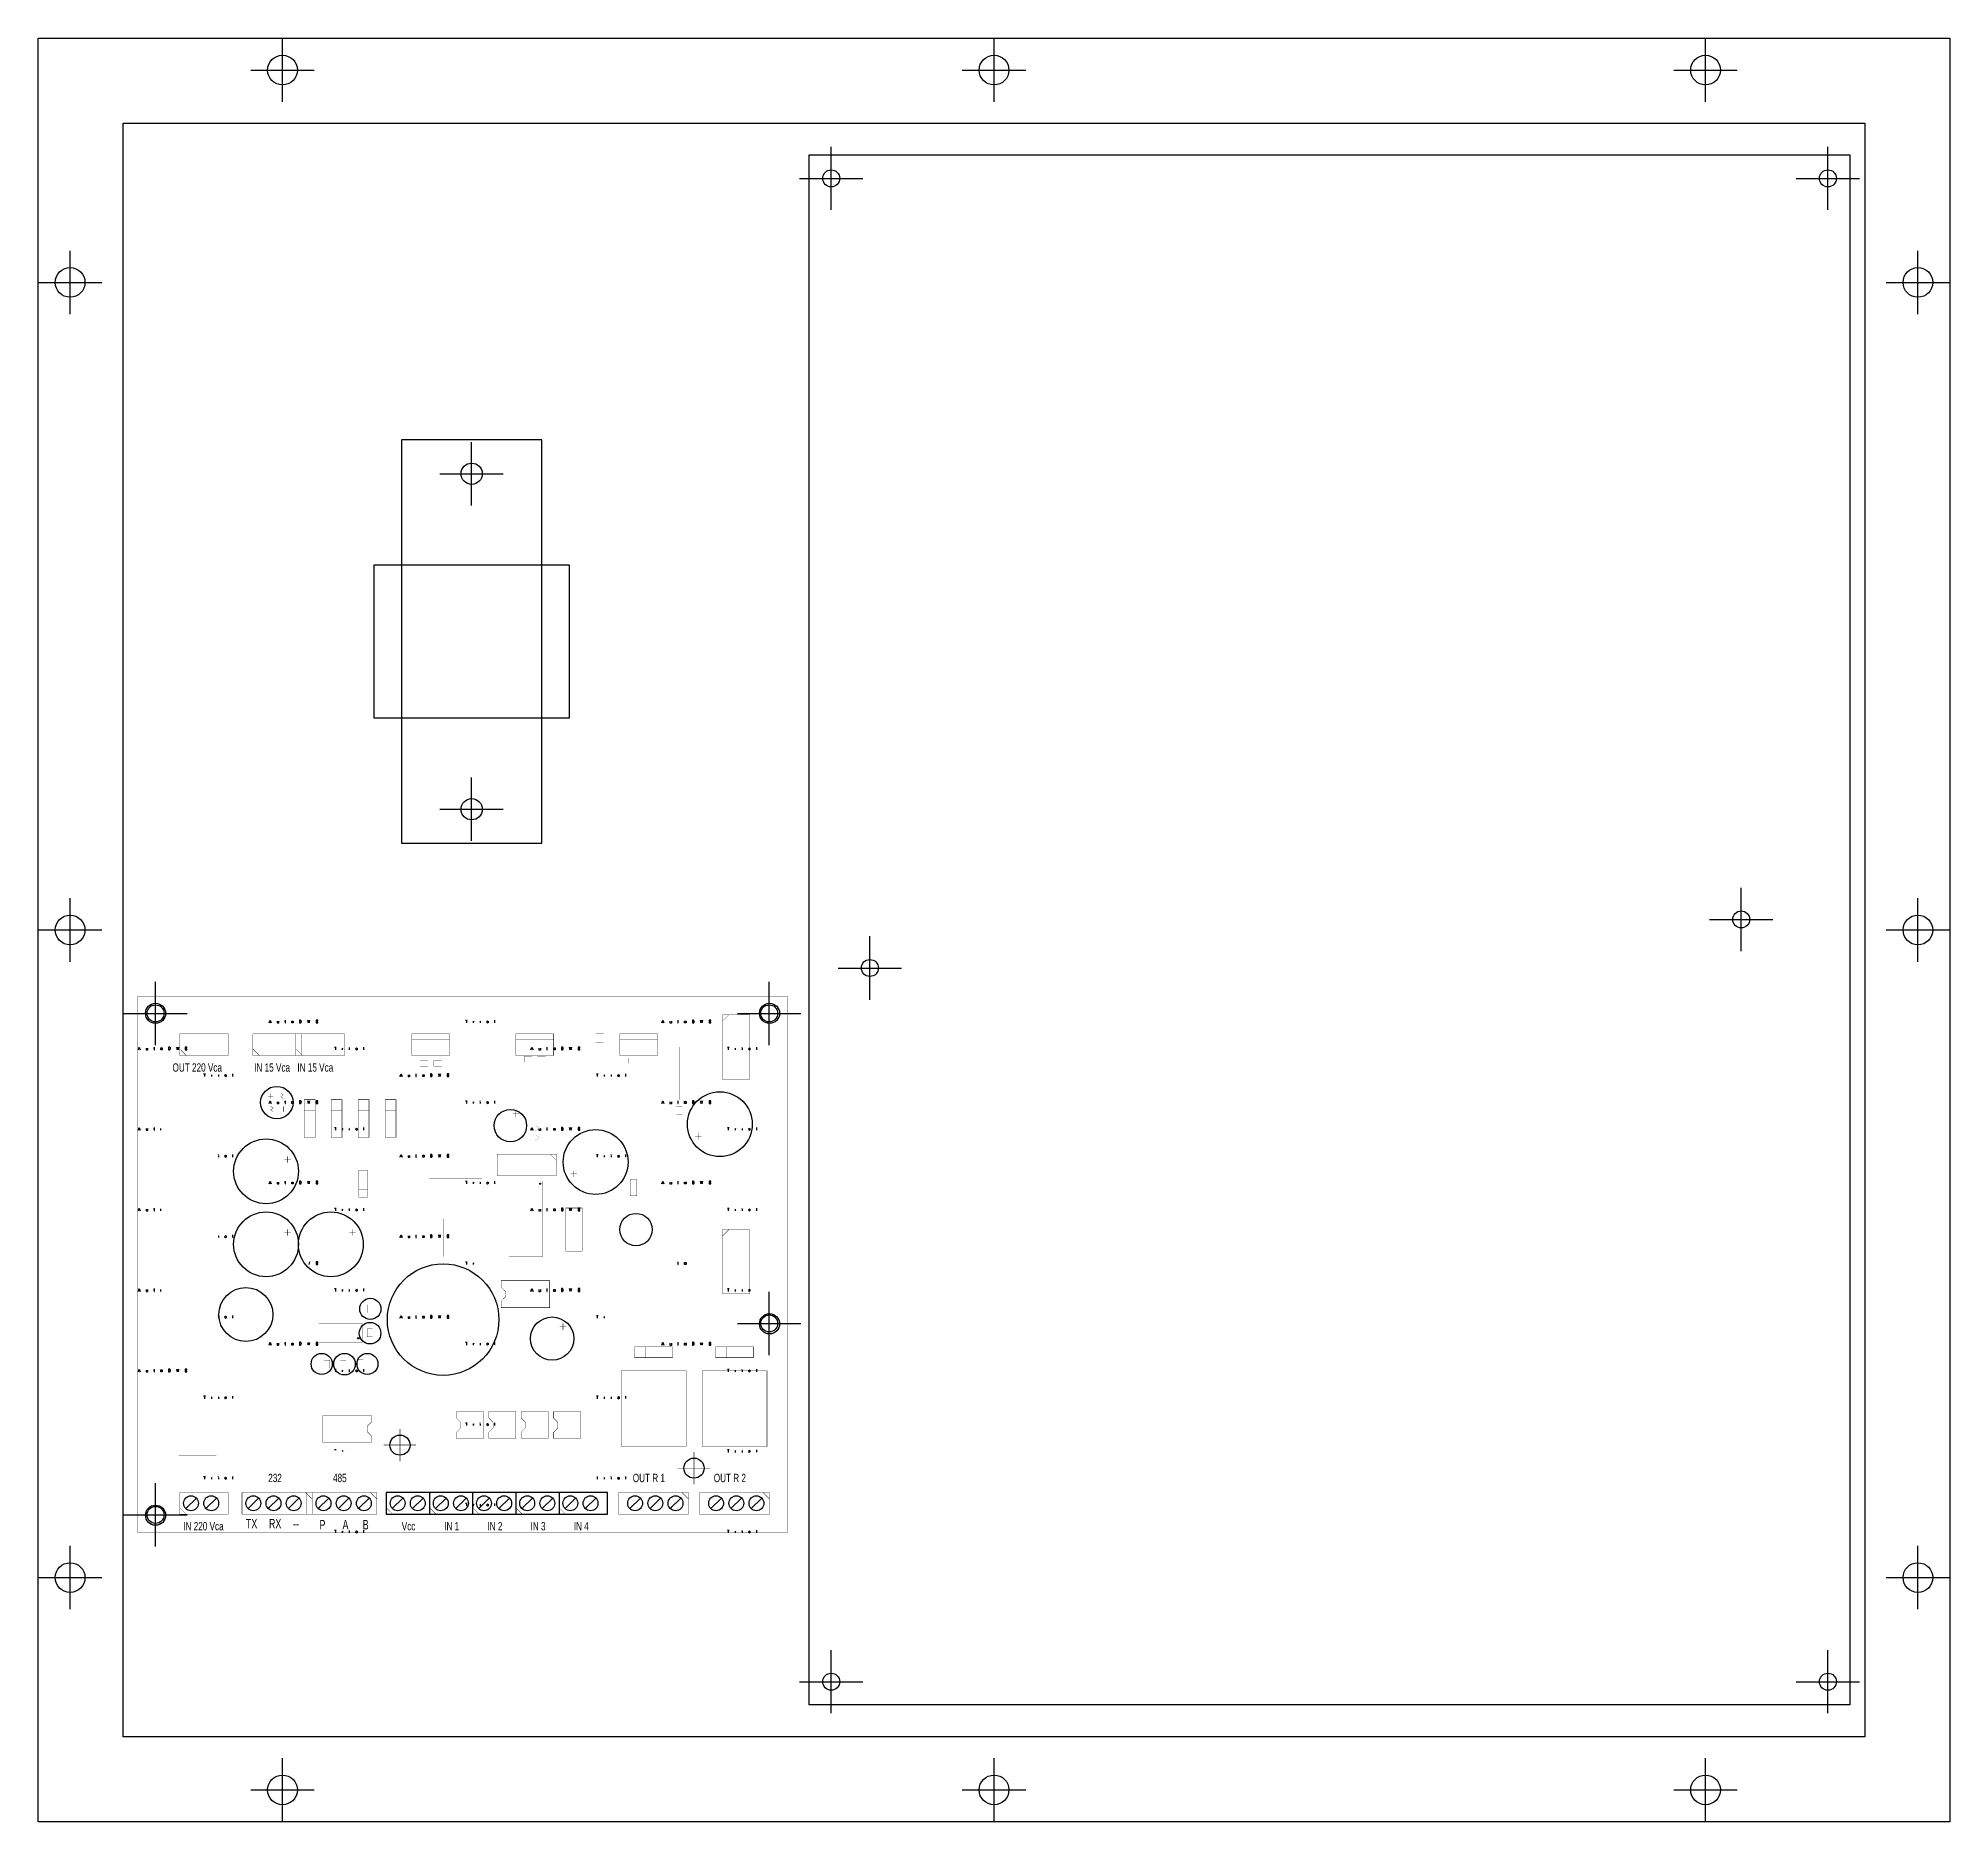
# Model space of a CAD drawing. Header units: millimetres. Extents: x 690 to 2444, y 537 to 1412.
# Drawn here: x 1994.3 to 2444.3, y 537.1 to 957.1 of the extents above; entities that cross this region are included whole.
import ezdxf

# ---------------------------------------------------------------- set-up
doc = ezdxf.new("R2010")
doc.units = ezdxf.units.MM
doc.linetypes.add('atContinuous2', pattern=[0])
doc.layers.add('at_Entity', color=7, linetype='Continuous')
doc.styles.add('Style1', font='arial.ttf', dxfattribs={"height": 0.2})
doc.styles.add('Style4', font='', dxfattribs={"height": 0.2})
doc.styles.get('Style4').set_extended_font_data('Bank Gothic  Md  B T')

msp = doc.modelspace()

# ---------------------------------------------------------------- texts
at = {"color": 2, "width": 0.7}
for s, height, style, p in [('OUT 220 Vca', 1.9653, 'Style1', (2025.93, 713.71)), ('IN 15 Vca', 1.965, 'Style1', (2045.16, 713.71)), ('IN 15 Vca', 1.965, 'Style1', (2055.32, 713.71)), ('232', 1.965, 'Style1', (2048.46, 617.05)), ('485', 1.965, 'Style1', (2063.71, 617.05)), ('OUT R 1', 1.965, 'Style1', (2134.28, 617.05)), ('OUT R 2', 1.965, 'Style1', (2153.35, 617.05)), ('IN 220 Vca', 1.965, 'Style1', (2028.46, 605.7)), ('TX', 2.236, 'Style4', (2043.21, 606.15)), ('RX', 2.236, 'Style4', (2048.63, 606.15)), ('P', 2.24, 'Style4', (2060.53, 605.9)), ('A', 2.24, 'Style4', (2065.95, 605.9)), ('B', 2.24, 'Style4', (2070.7, 605.9)), ('Vcc', 1.965, 'Style1', (2079.89, 605.7)), ('IN 1', 1.965, 'Style1', (2089.89, 605.7)), ('IN 2', 1.965, 'Style1', (2100.06, 605.7)), ('IN 3', 1.965, 'Style1', (2110.22, 605.7)), ('IN 4', 1.965, 'Style1', (2120.39, 605.7)), ('--', 2.236, 'Style4', (2054.31, 606.15))]:
    msp.add_text(s, height=height, rotation=0.0006, dxfattribs=dict(at, style=style)).set_placement(p)

# ---------------------------------------------------------------- linework, layer by layer
for p, q in [((1994.32, 957.07), (2444.32, 957.07)), ((1994.32, 537.07), (1994.32, 957.07)), ((2444.32, 957.07), (2444.32, 537.07)), ((2014.32, 937.07), (2424.32, 937.07)), ((2014.32, 557.07), (2014.32, 937.07)), ((2424.32, 937.07), (2424.32, 557.07)), ((2424.32, 557.07), (2014.32, 557.07)), ((2444.32, 537.07), (1994.32, 537.07))]:
    msp.add_line(p, q)
at = {"color": 6}
for p, q in [((2051.82, 942.11), (2051.82, 957.03)), ((2219.32, 942.11), (2219.32, 957.03)), ((2386.82, 942.11), (2386.82, 957.03)), ((2044.36, 949.57), (2059.27, 949.57)), ((2211.86, 949.57), (2226.77, 949.57)), ((2379.36, 949.57), (2394.27, 949.57)), ((2181, 916.62), (2181, 931.53)), ((2415.63, 916.62), (2415.63, 931.53)), ((2173.54, 924.07), (2188.46, 924.07)), ((2408.17, 924.07), (2423.09, 924.07)), ((2001.82, 892.11), (2001.82, 907.03)), ((2436.82, 892.11), (2436.82, 907.03)), ((1994.36, 899.57), (2009.27, 899.57)), ((2429.36, 899.57), (2444.27, 899.57)), ((2096.35, 847.06), (2096.35, 861.97)), ((2088.89, 854.51), (2103.8, 854.51)), ((2096.35, 768.06), (2096.35, 782.97)), ((2088.89, 775.51), (2103.8, 775.51)), ((2395.21, 742.09), (2395.21, 757.01)), ((2001.82, 739.61), (2001.82, 754.53)), ((2436.82, 739.61), (2436.82, 754.53)), ((1994.36, 747.07), (2009.27, 747.07)), ((2387.75, 749.55), (2402.66, 749.55)), ((2429.36, 747.07), (2444.27, 747.07)), ((2190.11, 730.66), (2190.11, 745.58)), ((2182.65, 738.12), (2197.56, 738.12)), ((2021.95, 719.98), (2021.95, 734.9)), ((2166.41, 719.98), (2166.41, 734.9)), ((2014.49, 727.44), (2029.4, 727.44)), ((2158.95, 727.44), (2173.86, 727.44)), ((2166.41, 646.96), (2166.41, 661.88)), ((2158.95, 654.42), (2173.86, 654.42)), ((2021.95, 601.87), (2021.95, 616.79)), ((2014.49, 609.33), (2029.4, 609.33)), ((2001.82, 587.11), (2001.82, 602.03)), ((2436.82, 587.11), (2436.82, 602.03)), ((1994.36, 594.57), (2009.27, 594.57)), ((2429.36, 594.57), (2444.27, 594.57)), ((2181, 562.61), (2181, 577.52)), ((2415.63, 562.61), (2415.63, 577.52)), ((2173.54, 570.06), (2188.46, 570.06)), ((2408.17, 570.06), (2423.09, 570.06)), ((2051.82, 537.11), (2051.82, 552.03)), ((2219.32, 537.11), (2219.32, 552.03)), ((2386.82, 537.11), (2386.82, 552.03)), ((2044.36, 544.57), (2059.27, 544.57)), ((2211.86, 544.57), (2226.77, 544.57)), ((2379.36, 544.57), (2394.27, 544.57))]:
    msp.add_line(p, q, dxfattribs=at)
at = {"color": 1}
for p, q in [((2175.82, 929.57), (2420.82, 929.57)), ((2175.82, 564.57), (2175.82, 929.57)), ((2420.82, 929.57), (2420.82, 564.57)), ((2420.82, 564.57), (2175.82, 564.57))]:
    msp.add_line(p, q, dxfattribs=at)
at = {"color": 2}
for p, q in [((2112.85, 862.51), (2079.85, 862.51)), ((2079.85, 862.51), (2079.85, 767.51)), ((2112.85, 767.51), (2112.85, 862.51)), ((2073.35, 833.01), (2073.35, 797.01)), ((2119.35, 833.01), (2073.35, 833.01)), ((2119.35, 797.01), (2119.35, 833.01)), ((2073.35, 797.01), (2119.35, 797.01)), ((2079.85, 767.51), (2112.85, 767.51)), ((2029.04, 610.86), (2031.54, 613.3)), ((2033.79, 610.86), (2036.29, 613.3)), ((2043.7, 610.86), (2046.2, 613.3)), ((2048.45, 610.86), (2050.95, 613.3)), ((2053.2, 610.86), (2055.7, 613.3)), ((2060.22, 610.86), (2062.72, 613.3)), ((2064.97, 610.86), (2067.47, 613.3)), ((2069.72, 610.86), (2072.22, 613.3)), ((2077.67, 610.86), (2080.17, 613.3)), ((2082.42, 610.86), (2084.92, 613.3)), ((2087.83, 610.86), (2090.34, 613.3)), ((2092.59, 610.86), (2095.09, 613.3)), ((2098, 610.86), (2100.5, 613.3)), ((2102.75, 610.86), (2105.25, 613.3)), ((2108.17, 610.86), (2110.67, 613.3)), ((2112.92, 610.86), (2115.42, 613.3)), ((2118.33, 610.86), (2120.83, 613.3)), ((2123.09, 610.86), (2125.59, 613.3)), ((2133.58, 610.86), (2136.08, 613.3)), ((2138.34, 610.86), (2140.84, 613.3)), ((2143.09, 610.86), (2145.59, 613.3)), ((2152.65, 610.86), (2155.15, 613.3)), ((2157.4, 610.86), (2159.9, 613.3)), ((2162.15, 610.86), (2164.65, 613.3))]:
    msp.add_line(p, q, dxfattribs=at)
at = {"color": 28, "true_color": 0x0a0a0a}
for p, q in [((2048.65, 725.19), (2048.89, 725.82)), ((2048.74, 725.4), (2049.04, 725.4)), ((2048.89, 725.82), (2049.13, 725.19)), ((2050.55, 725.6), (2050.55, 725.19)), ((2050.55, 725.19), (2050.88, 725.19)), ((2050.88, 725.6), (2050.88, 725.12)), ((2052.32, 725.61), (2052.53, 725.61)), ((2052.41, 725.82), (2052.41, 725.19)), ((2052.41, 725.19), (2052.51, 725.19)), ((2054, 725.63), (2054.33, 725.63)), ((2054, 725.19), (2054, 725.63)), ((2054.33, 725.19), (2054, 725.19)), ((2054.33, 725.63), (2054.33, 725.19)), ((2056.05, 725.82), (2055.84, 725.82)), ((2055.84, 725.82), (2055.84, 725.19)), ((2055.84, 725.19), (2056.05, 725.19)), ((2056.14, 725.79), (2056.05, 725.82)), ((2056.05, 725.19), (2056.14, 725.21)), ((2056.26, 725.61), (2056.14, 725.79)), ((2056.14, 725.21), (2056.25, 725.36)), ((2056.25, 725.36), (2056.26, 725.61)), ((2057.68, 725.81), (2057.83, 725.19)), ((2057.83, 725.19), (2057.98, 725.81)), ((2057.98, 725.81), (2058.13, 725.19)), ((2058.13, 725.19), (2058.28, 725.81)), ((2060.15, 725.81), (2059.77, 725.81)), ((2059.77, 725.81), (2059.77, 725.19)), ((2059.77, 725.19), (2060.15, 725.19)), ((2060.15, 725.42), (2060, 725.42)), ((2060.15, 725.65), (2060.15, 725.81)), ((2060.15, 725.19), (2060.15, 725.42)), ((2141.13, 725.19), (2141.37, 725.82)), ((2141.22, 725.4), (2141.52, 725.4)), ((2141.37, 725.82), (2141.61, 725.19)), ((2143.03, 725.6), (2143.03, 725.19)), ((2143.03, 725.19), (2143.36, 725.19)), ((2143.36, 725.6), (2143.36, 725.12)), ((2144.8, 725.61), (2145.01, 725.61)), ((2144.89, 725.82), (2144.89, 725.19)), ((2144.89, 725.19), (2144.99, 725.19)), ((2146.48, 725.63), (2146.81, 725.63)), ((2146.48, 725.19), (2146.48, 725.63)), ((2146.81, 725.19), (2146.48, 725.19)), ((2146.81, 725.63), (2146.81, 725.19)), ((2148.53, 725.82), (2148.32, 725.82)), ((2148.32, 725.82), (2148.32, 725.19)), ((2148.32, 725.19), (2148.53, 725.19)), ((2148.62, 725.79), (2148.53, 725.82)), ((2148.53, 725.19), (2148.62, 725.21)), ((2148.74, 725.61), (2148.62, 725.79)), ((2148.62, 725.21), (2148.73, 725.36)), ((2148.73, 725.36), (2148.74, 725.61)), ((2150.16, 725.81), (2150.31, 725.19)), ((2150.31, 725.19), (2150.46, 725.81)), ((2150.46, 725.81), (2150.61, 725.19)), ((2150.61, 725.19), (2150.76, 725.81)), ((2152.63, 725.81), (2152.25, 725.81)), ((2152.25, 725.81), (2152.25, 725.19)), ((2152.25, 725.19), (2152.63, 725.19)), ((2152.63, 725.42), (2152.48, 725.42)), ((2152.63, 725.65), (2152.63, 725.81)), ((2152.63, 725.19), (2152.63, 725.42)), ((2017.82, 718.87), (2018.06, 719.5)), ((2017.91, 719.08), (2018.21, 719.08)), ((2018.06, 719.5), (2018.31, 718.87)), ((2019.72, 719.28), (2019.72, 718.87)), ((2019.72, 718.87), (2020.05, 718.87)), ((2020.05, 719.28), (2020.05, 718.8)), ((2021.49, 719.29), (2021.71, 719.29)), ((2021.58, 719.5), (2021.58, 718.87)), ((2021.58, 718.87), (2021.68, 718.87)), ((2023.18, 719.31), (2023.5, 719.31)), ((2023.18, 718.87), (2023.18, 719.31)), ((2023.5, 718.87), (2023.18, 718.87)), ((2023.5, 719.31), (2023.5, 718.87)), ((2025.02, 719.5), (2025.01, 718.87)), ((2025.01, 718.87), (2025.22, 718.87)), ((2025.22, 719.5), (2025.02, 719.5)), ((2025.32, 719.47), (2025.22, 719.5)), ((2025.22, 718.87), (2025.32, 718.89)), ((2025.43, 719.29), (2025.32, 719.47)), ((2025.32, 718.89), (2025.42, 719.04)), ((2025.42, 719.04), (2025.43, 719.29)), ((2026.85, 719.49), (2027, 718.87)), ((2027, 718.87), (2027.15, 719.49)), ((2027.15, 719.49), (2027.3, 718.87)), ((2027.3, 718.87), (2027.45, 719.49)), ((2029.32, 719.49), (2028.94, 719.49)), ((2028.94, 719.49), (2028.94, 718.87)), ((2028.94, 718.87), (2029.32, 718.87)), ((2029.32, 719.1), (2029.17, 719.1)), ((2029.32, 719.33), (2029.32, 719.49)), ((2029.32, 718.87), (2029.32, 719.1)), ((2110.3, 718.87), (2110.54, 719.5)), ((2110.39, 719.08), (2110.69, 719.08)), ((2110.54, 719.5), (2110.79, 718.87)), ((2112.2, 719.28), (2112.2, 718.87)), ((2112.2, 718.87), (2112.53, 718.87)), ((2112.53, 719.28), (2112.53, 718.8)), ((2113.97, 719.29), (2114.19, 719.29)), ((2114.06, 719.5), (2114.06, 718.87)), ((2114.06, 718.87), (2114.16, 718.87)), ((2115.66, 719.31), (2115.98, 719.31)), ((2115.66, 718.87), (2115.66, 719.31)), ((2115.98, 718.87), (2115.66, 718.87)), ((2115.98, 719.31), (2115.98, 718.87)), ((2117.5, 719.5), (2117.49, 718.87)), ((2117.49, 718.87), (2117.7, 718.87)), ((2117.7, 719.5), (2117.5, 719.5)), ((2117.8, 719.47), (2117.7, 719.5)), ((2117.7, 718.87), (2117.8, 718.89)), ((2117.91, 719.29), (2117.8, 719.47)), ((2117.8, 718.89), (2117.9, 719.04)), ((2117.9, 719.04), (2117.91, 719.29)), ((2119.34, 719.49), (2119.48, 718.87)), ((2119.48, 718.87), (2119.63, 719.49)), ((2119.63, 719.49), (2119.78, 718.87)), ((2119.78, 718.87), (2119.93, 719.49)), ((2121.8, 719.49), (2121.42, 719.49)), ((2121.42, 719.49), (2121.42, 718.87)), ((2121.42, 718.87), (2121.8, 718.87)), ((2121.8, 719.1), (2121.65, 719.1)), ((2121.8, 719.33), (2121.8, 719.49)), ((2121.8, 718.87), (2121.8, 719.1)), ((2079.48, 712.55), (2079.72, 713.18)), ((2079.57, 712.76), (2079.87, 712.76)), ((2079.72, 713.18), (2079.96, 712.55)), ((2081.37, 712.96), (2081.37, 712.55)), ((2081.37, 712.55), (2081.7, 712.55)), ((2081.7, 712.96), (2081.7, 712.48)), ((2083.15, 712.97), (2083.36, 712.97)), ((2083.24, 713.18), (2083.24, 712.55)), ((2083.24, 712.55), (2083.34, 712.55)), ((2084.83, 712.99), (2085.16, 712.99)), ((2084.83, 712.55), (2084.83, 712.99)), ((2085.16, 712.55), (2084.83, 712.55)), ((2085.16, 712.99), (2085.16, 712.55)), ((2086.88, 713.18), (2086.67, 713.18)), ((2086.67, 713.18), (2086.67, 712.55)), ((2086.67, 712.55), (2086.87, 712.55)), ((2086.87, 712.55), (2086.97, 712.57)), ((2086.97, 713.14), (2086.88, 713.18)), ((2087.08, 712.97), (2086.97, 713.14)), ((2086.97, 712.57), (2087.08, 712.72)), ((2087.08, 712.72), (2087.08, 712.97)), ((2088.51, 713.17), (2088.66, 712.55)), ((2088.66, 712.55), (2088.81, 713.17)), ((2088.81, 713.17), (2088.96, 712.55)), ((2088.96, 712.55), (2089.11, 713.17)), ((2090.98, 713.17), (2090.59, 713.17)), ((2090.59, 713.17), (2090.59, 712.55)), ((2090.59, 712.55), (2090.97, 712.55)), ((2090.98, 712.78), (2090.82, 712.78)), ((2090.97, 713.01), (2090.98, 713.17)), ((2090.97, 712.55), (2090.98, 712.78)), ((2048.65, 706.23), (2048.89, 706.86)), ((2048.89, 706.86), (2049.13, 706.23)), ((2050.55, 706.64), (2050.55, 706.23)), ((2050.88, 706.64), (2050.88, 706.16)), ((2052.32, 706.65), (2052.53, 706.65)), ((2052.41, 706.86), (2052.41, 706.23)), ((2054, 706.67), (2054.33, 706.67)), ((2054, 706.23), (2054, 706.67)), ((2054.33, 706.67), (2054.33, 706.23)), ((2056.05, 706.86), (2055.84, 706.86)), ((2055.84, 706.86), (2055.84, 706.23)), ((2056.14, 706.82), (2056.05, 706.86)), ((2056.26, 706.65), (2056.14, 706.82)), ((2056.25, 706.4), (2056.26, 706.65)), ((2057.68, 706.85), (2057.83, 706.23)), ((2057.83, 706.23), (2057.98, 706.85)), ((2057.98, 706.85), (2058.13, 706.23)), ((2058.13, 706.23), (2058.28, 706.85)), ((2060.15, 706.85), (2059.77, 706.85)), ((2059.77, 706.85), (2059.77, 706.23)), ((2060.15, 706.69), (2060.15, 706.85)), ((2141.13, 706.23), (2141.37, 706.86)), ((2141.37, 706.86), (2141.61, 706.23)), ((2143.03, 706.64), (2143.03, 706.23)), ((2143.36, 706.64), (2143.36, 706.16)), ((2144.8, 706.65), (2145.01, 706.65)), ((2144.89, 706.86), (2144.89, 706.23)), ((2146.48, 706.67), (2146.81, 706.67)), ((2146.48, 706.23), (2146.48, 706.67)), ((2146.81, 706.67), (2146.81, 706.23)), ((2148.53, 706.86), (2148.32, 706.86)), ((2148.32, 706.86), (2148.32, 706.23)), ((2148.62, 706.82), (2148.53, 706.86)), ((2148.74, 706.65), (2148.62, 706.82)), ((2148.73, 706.4), (2148.74, 706.65)), ((2150.16, 706.85), (2150.31, 706.23)), ((2150.31, 706.23), (2150.46, 706.85)), ((2150.46, 706.85), (2150.61, 706.23)), ((2150.61, 706.23), (2150.76, 706.85)), ((2152.63, 706.85), (2152.25, 706.85)), ((2152.25, 706.85), (2152.25, 706.23)), ((2152.63, 706.69), (2152.63, 706.85)), ((2048.74, 706.44), (2049.04, 706.44)), ((2050.55, 706.23), (2050.88, 706.23)), ((2052.41, 706.23), (2052.51, 706.23)), ((2054.33, 706.23), (2054, 706.23)), ((2055.84, 706.23), (2056.05, 706.23)), ((2056.05, 706.23), (2056.14, 706.25)), ((2056.14, 706.25), (2056.25, 706.4)), ((2059.77, 706.23), (2060.15, 706.23)), ((2060.15, 706.46), (2060, 706.46)), ((2060.15, 706.23), (2060.15, 706.46)), ((2141.22, 706.44), (2141.52, 706.44)), ((2143.03, 706.23), (2143.36, 706.23)), ((2144.89, 706.23), (2144.99, 706.23)), ((2146.81, 706.23), (2146.48, 706.23)), ((2148.32, 706.23), (2148.53, 706.23)), ((2148.53, 706.23), (2148.62, 706.25)), ((2148.62, 706.25), (2148.73, 706.4)), ((2152.25, 706.23), (2152.63, 706.23)), ((2152.63, 706.46), (2152.48, 706.46)), ((2152.63, 706.23), (2152.63, 706.46)), ((2017.82, 699.91), (2018.06, 700.54)), ((2017.91, 700.12), (2018.21, 700.12)), ((2018.06, 700.54), (2018.31, 699.91)), ((2019.72, 700.32), (2019.72, 699.91)), ((2019.72, 699.91), (2020.05, 699.91)), ((2020.05, 700.32), (2020.05, 699.84)), ((2021.49, 700.33), (2021.71, 700.33)), ((2021.58, 700.54), (2021.58, 699.91)), ((2021.58, 699.91), (2021.68, 699.91)), ((2023.18, 699.91), (2023.18, 700.35)), ((2110.3, 699.91), (2110.54, 700.54)), ((2110.39, 700.12), (2110.69, 700.12)), ((2110.54, 700.54), (2110.79, 699.91)), ((2112.2, 700.32), (2112.2, 699.91)), ((2112.2, 699.91), (2112.53, 699.91)), ((2112.53, 700.32), (2112.53, 699.84)), ((2113.97, 700.33), (2114.19, 700.33)), ((2114.06, 700.54), (2114.06, 699.91)), ((2114.06, 699.91), (2114.16, 699.91)), ((2115.66, 700.35), (2115.98, 700.35)), ((2115.66, 699.91), (2115.66, 700.35)), ((2115.98, 699.91), (2115.66, 699.91)), ((2115.98, 700.35), (2115.98, 699.91)), ((2117.5, 700.54), (2117.49, 699.91)), ((2117.49, 699.91), (2117.7, 699.91)), ((2117.7, 700.54), (2117.5, 700.54)), ((2117.8, 700.5), (2117.7, 700.54)), ((2117.7, 699.91), (2117.8, 699.93)), ((2117.91, 700.33), (2117.8, 700.5)), ((2117.8, 699.93), (2117.9, 700.08)), ((2117.9, 700.08), (2117.91, 700.33)), ((2119.34, 700.53), (2119.48, 699.91)), ((2119.48, 699.91), (2119.63, 700.53)), ((2119.63, 700.53), (2119.78, 699.91)), ((2119.78, 699.91), (2119.93, 700.53)), ((2121.8, 700.53), (2121.42, 700.53)), ((2121.42, 700.53), (2121.42, 699.91)), ((2121.42, 699.91), (2121.8, 699.91)), ((2121.8, 700.14), (2121.65, 700.14)), ((2121.8, 700.37), (2121.8, 700.53)), ((2121.8, 699.91), (2121.8, 700.14)), ((2079.48, 693.58), (2079.72, 694.22)), ((2079.57, 693.8), (2079.87, 693.8)), ((2079.72, 694.22), (2079.96, 693.58)), ((2081.37, 694), (2081.37, 693.58)), ((2081.37, 693.58), (2081.7, 693.58)), ((2081.7, 694), (2081.7, 693.52)), ((2083.15, 694.01), (2083.36, 694.01)), ((2083.24, 694.22), (2083.24, 693.58)), ((2083.24, 693.58), (2083.34, 693.58)), ((2084.83, 694.03), (2085.16, 694.03)), ((2084.83, 693.58), (2084.83, 694.03)), ((2085.16, 693.58), (2084.83, 693.58)), ((2085.16, 694.03), (2085.16, 693.58)), ((2086.88, 694.22), (2086.67, 694.22)), ((2086.67, 694.22), (2086.67, 693.58)), ((2086.67, 693.58), (2086.87, 693.58)), ((2086.87, 693.58), (2086.97, 693.61)), ((2086.97, 694.18), (2086.88, 694.22)), ((2087.08, 694.01), (2086.97, 694.18)), ((2086.97, 693.61), (2087.08, 693.76)), ((2087.08, 693.76), (2087.08, 694.01)), ((2088.51, 694.21), (2088.66, 693.59)), ((2088.66, 693.59), (2088.81, 694.21)), ((2088.81, 694.21), (2088.96, 693.59)), ((2088.96, 693.59), (2089.11, 694.21)), ((2090.98, 694.21), (2090.59, 694.21)), ((2090.59, 694.21), (2090.59, 693.58)), ((2090.59, 693.58), (2090.97, 693.58)), ((2090.98, 693.82), (2090.82, 693.82)), ((2090.97, 694.05), (2090.98, 694.21)), ((2090.97, 693.58), (2090.98, 693.82)), ((2048.65, 687.26), (2048.89, 687.9)), ((2048.74, 687.48), (2049.04, 687.48)), ((2048.89, 687.9), (2049.13, 687.26)), ((2050.55, 687.68), (2050.55, 687.26)), ((2050.55, 687.26), (2050.88, 687.26)), ((2050.88, 687.68), (2050.88, 687.2)), ((2052.32, 687.69), (2052.53, 687.69)), ((2052.41, 687.9), (2052.41, 687.26)), ((2052.41, 687.26), (2052.51, 687.26)), ((2054, 687.71), (2054.33, 687.71)), ((2054, 687.26), (2054, 687.71)), ((2054.33, 687.26), (2054, 687.26)), ((2054.33, 687.71), (2054.33, 687.26)), ((2056.05, 687.9), (2055.84, 687.9)), ((2055.84, 687.9), (2055.84, 687.26)), ((2055.84, 687.26), (2056.05, 687.26)), ((2056.14, 687.86), (2056.05, 687.9)), ((2056.05, 687.26), (2056.14, 687.29)), ((2056.26, 687.69), (2056.14, 687.86)), ((2056.14, 687.29), (2056.25, 687.44)), ((2056.25, 687.44), (2056.26, 687.69)), ((2057.68, 687.89), (2057.83, 687.27)), ((2057.83, 687.27), (2057.98, 687.89)), ((2057.98, 687.89), (2058.13, 687.27)), ((2058.13, 687.27), (2058.28, 687.89)), ((2060.15, 687.89), (2059.77, 687.89)), ((2059.77, 687.89), (2059.77, 687.26)), ((2059.77, 687.26), (2060.15, 687.26)), ((2060.15, 687.5), (2060, 687.5)), ((2060.15, 687.73), (2060.15, 687.89)), ((2060.15, 687.26), (2060.15, 687.5)), ((2141.13, 687.26), (2141.37, 687.9)), ((2141.22, 687.48), (2141.52, 687.48)), ((2141.37, 687.9), (2141.61, 687.26)), ((2143.03, 687.68), (2143.03, 687.26)), ((2143.03, 687.26), (2143.36, 687.26)), ((2143.36, 687.68), (2143.36, 687.2)), ((2144.8, 687.69), (2145.01, 687.69)), ((2144.89, 687.9), (2144.89, 687.26)), ((2144.89, 687.26), (2144.99, 687.26)), ((2146.48, 687.71), (2146.81, 687.71)), ((2146.48, 687.26), (2146.48, 687.71)), ((2146.81, 687.26), (2146.48, 687.26)), ((2146.81, 687.71), (2146.81, 687.26)), ((2148.53, 687.9), (2148.32, 687.9)), ((2148.32, 687.9), (2148.32, 687.26)), ((2148.32, 687.26), (2148.53, 687.26)), ((2148.62, 687.86), (2148.53, 687.9)), ((2148.53, 687.26), (2148.62, 687.29)), ((2148.74, 687.69), (2148.62, 687.86)), ((2148.62, 687.29), (2148.73, 687.44)), ((2148.73, 687.44), (2148.74, 687.69)), ((2150.16, 687.89), (2150.31, 687.27)), ((2150.31, 687.27), (2150.46, 687.89)), ((2150.46, 687.89), (2150.61, 687.27)), ((2150.61, 687.27), (2150.76, 687.89)), ((2152.63, 687.89), (2152.25, 687.89)), ((2152.25, 687.89), (2152.25, 687.26)), ((2152.25, 687.26), (2152.63, 687.26)), ((2152.63, 687.5), (2152.48, 687.5)), ((2152.63, 687.73), (2152.63, 687.89)), ((2152.63, 687.26), (2152.63, 687.5)), ((2017.82, 680.94), (2018.06, 681.58)), ((2017.91, 681.16), (2018.21, 681.16)), ((2018.06, 681.58), (2018.31, 680.94)), ((2019.72, 681.36), (2019.72, 680.94)), ((2019.72, 680.94), (2020.05, 680.94)), ((2020.05, 681.36), (2020.05, 680.88)), ((2021.49, 681.37), (2021.71, 681.37)), ((2021.58, 681.58), (2021.58, 680.94)), ((2021.58, 680.94), (2021.68, 680.94)), ((2023.18, 680.94), (2023.18, 681.39)), ((2110.3, 680.94), (2110.54, 681.58)), ((2110.39, 681.16), (2110.69, 681.16)), ((2110.54, 681.58), (2110.79, 680.94)), ((2112.2, 681.36), (2112.2, 680.94)), ((2112.2, 680.94), (2112.53, 680.94)), ((2112.53, 681.36), (2112.53, 680.88)), ((2113.97, 681.37), (2114.19, 681.37)), ((2114.06, 681.58), (2114.06, 680.94)), ((2114.06, 680.94), (2114.16, 680.94)), ((2115.66, 681.39), (2115.98, 681.39)), ((2115.66, 680.94), (2115.66, 681.39)), ((2115.98, 680.94), (2115.66, 680.94)), ((2115.98, 681.39), (2115.98, 680.94)), ((2117.5, 681.58), (2117.49, 680.94)), ((2117.49, 680.94), (2117.7, 680.94)), ((2117.7, 681.58), (2117.5, 681.58)), ((2117.8, 681.54), (2117.7, 681.58)), ((2117.7, 680.94), (2117.8, 680.97)), ((2117.91, 681.37), (2117.8, 681.54)), ((2117.8, 680.97), (2117.9, 681.12)), ((2117.9, 681.12), (2117.91, 681.37)), ((2119.34, 681.57), (2119.48, 680.95)), ((2119.48, 680.95), (2119.63, 681.57)), ((2119.63, 681.57), (2119.78, 680.95)), ((2119.78, 680.95), (2119.93, 681.57)), ((2121.8, 681.57), (2121.42, 681.57)), ((2121.42, 681.57), (2121.42, 680.94)), ((2121.42, 680.94), (2121.8, 680.94)), ((2121.8, 681.18), (2121.65, 681.18)), ((2121.8, 681.41), (2121.8, 681.57)), ((2121.8, 680.94), (2121.8, 681.18)), ((2079.48, 674.62), (2079.72, 675.26)), ((2079.72, 675.26), (2079.96, 674.62)), ((2081.37, 675.04), (2081.37, 674.62)), ((2081.7, 675.04), (2081.7, 674.56)), ((2083.15, 675.05), (2083.36, 675.05)), ((2083.24, 675.26), (2083.24, 674.62)), ((2084.83, 675.07), (2085.16, 675.07)), ((2084.83, 674.62), (2084.83, 675.07)), ((2085.16, 675.07), (2085.16, 674.62)), ((2086.88, 675.26), (2086.67, 675.26)), ((2086.67, 675.26), (2086.67, 674.62)), ((2086.97, 675.22), (2086.88, 675.26)), ((2087.08, 675.05), (2086.97, 675.22)), ((2087.08, 674.8), (2087.08, 675.05)), ((2088.51, 675.25), (2088.66, 674.63)), ((2088.66, 674.63), (2088.81, 675.25)), ((2088.81, 675.25), (2088.96, 674.63)), ((2088.96, 674.63), (2089.11, 675.25)), ((2090.98, 675.25), (2090.59, 675.25)), ((2090.59, 675.25), (2090.59, 674.62)), ((2090.97, 675.09), (2090.98, 675.25)), ((2079.57, 674.83), (2079.87, 674.83)), ((2081.37, 674.62), (2081.7, 674.62)), ((2083.24, 674.62), (2083.34, 674.62)), ((2085.16, 674.62), (2084.83, 674.62)), ((2086.67, 674.62), (2086.87, 674.62)), ((2086.87, 674.62), (2086.97, 674.65)), ((2086.97, 674.65), (2087.08, 674.8)), ((2090.59, 674.62), (2090.97, 674.62)), ((2090.98, 674.86), (2090.82, 674.86)), ((2090.97, 674.62), (2090.98, 674.86)), ((2058.13, 668.31), (2058.28, 668.93)), ((2060.15, 668.93), (2059.77, 668.93)), ((2059.77, 668.93), (2059.77, 668.3)), ((2059.77, 668.3), (2060.15, 668.3)), ((2060.15, 668.54), (2060, 668.54)), ((2060.15, 668.77), (2060.15, 668.93)), ((2060.15, 668.3), (2060.15, 668.54)), ((2144.8, 668.73), (2145.01, 668.73)), ((2144.89, 668.94), (2144.89, 668.3)), ((2144.89, 668.3), (2144.99, 668.3)), ((2146.48, 668.75), (2146.81, 668.75)), ((2146.48, 668.3), (2146.48, 668.75)), ((2146.81, 668.3), (2146.48, 668.3)), ((2146.81, 668.75), (2146.81, 668.3)), ((2017.82, 661.98), (2018.06, 662.62)), ((2017.91, 662.19), (2018.21, 662.19)), ((2018.06, 662.62), (2018.31, 661.98)), ((2019.72, 662.4), (2019.72, 661.98)), ((2019.72, 661.98), (2020.05, 661.98)), ((2020.05, 662.4), (2020.05, 661.92)), ((2021.49, 662.4), (2021.71, 662.4)), ((2021.58, 662.62), (2021.58, 661.98)), ((2021.58, 661.98), (2021.68, 661.98)), ((2023.18, 661.98), (2023.18, 662.43)), ((2110.3, 661.98), (2110.54, 662.62)), ((2110.39, 662.19), (2110.69, 662.19)), ((2110.54, 662.62), (2110.79, 661.98)), ((2112.2, 662.4), (2112.2, 661.98)), ((2112.2, 661.98), (2112.53, 661.98)), ((2112.53, 662.4), (2112.53, 661.92)), ((2113.97, 662.4), (2114.19, 662.4)), ((2114.06, 662.62), (2114.06, 661.98)), ((2114.06, 661.98), (2114.16, 661.98)), ((2115.66, 662.43), (2115.98, 662.43)), ((2115.66, 661.98), (2115.66, 662.43)), ((2115.98, 661.98), (2115.66, 661.98)), ((2115.98, 662.43), (2115.98, 661.98)), ((2117.5, 662.62), (2117.49, 661.98)), ((2117.49, 661.98), (2117.7, 661.98)), ((2117.7, 662.62), (2117.5, 662.62)), ((2117.8, 662.58), (2117.7, 662.62)), ((2117.7, 661.98), (2117.8, 662.01)), ((2117.91, 662.41), (2117.8, 662.58)), ((2117.8, 662.01), (2117.9, 662.16)), ((2117.9, 662.16), (2117.91, 662.41)), ((2119.34, 662.61), (2119.48, 661.99)), ((2119.48, 661.99), (2119.63, 662.61)), ((2119.63, 662.61), (2119.78, 661.99)), ((2119.78, 661.99), (2119.93, 662.61)), ((2121.8, 662.61), (2121.42, 662.61)), ((2121.42, 662.61), (2121.42, 661.98)), ((2121.42, 661.98), (2121.8, 661.98)), ((2121.8, 662.22), (2121.65, 662.22)), ((2121.8, 662.45), (2121.8, 662.61)), ((2121.8, 661.98), (2121.8, 662.22)), ((2079.48, 655.66), (2079.72, 656.3)), ((2079.57, 655.87), (2079.87, 655.87)), ((2079.72, 656.3), (2079.96, 655.66)), ((2081.37, 656.08), (2081.37, 655.66)), ((2081.37, 655.66), (2081.7, 655.66)), ((2081.7, 656.08), (2081.7, 655.6)), ((2083.15, 656.08), (2083.36, 656.08)), ((2083.24, 656.3), (2083.24, 655.66)), ((2083.24, 655.66), (2083.34, 655.66)), ((2084.83, 656.11), (2085.16, 656.11)), ((2084.83, 655.66), (2084.83, 656.11)), ((2085.16, 655.66), (2084.83, 655.66)), ((2085.16, 656.11), (2085.16, 655.66)), ((2086.88, 656.3), (2086.67, 656.3)), ((2086.67, 656.3), (2086.67, 655.66)), ((2086.67, 655.66), (2086.87, 655.66)), ((2086.87, 655.66), (2086.97, 655.69)), ((2086.97, 656.26), (2086.88, 656.3)), ((2087.08, 656.09), (2086.97, 656.26)), ((2086.97, 655.69), (2087.08, 655.84)), ((2087.08, 655.84), (2087.08, 656.09)), ((2088.51, 656.29), (2088.66, 655.67)), ((2088.66, 655.67), (2088.81, 656.29)), ((2088.81, 656.29), (2088.96, 655.67)), ((2088.96, 655.67), (2089.11, 656.29)), ((2090.98, 656.29), (2090.59, 656.29)), ((2090.59, 656.29), (2090.59, 655.66)), ((2090.59, 655.66), (2090.97, 655.66)), ((2090.98, 655.9), (2090.82, 655.9)), ((2090.97, 656.13), (2090.98, 656.29)), ((2090.97, 655.66), (2090.98, 655.9)), ((2048.65, 649.34), (2048.89, 649.98)), ((2048.74, 649.55), (2049.04, 649.55)), ((2048.89, 649.98), (2049.13, 649.34)), ((2050.55, 649.76), (2050.55, 649.34)), ((2050.55, 649.34), (2050.88, 649.34)), ((2050.88, 649.76), (2050.88, 649.28)), ((2052.32, 649.76), (2052.53, 649.76)), ((2052.41, 649.98), (2052.41, 649.34)), ((2052.41, 649.34), (2052.51, 649.34)), ((2054, 649.79), (2054.33, 649.79)), ((2054, 649.34), (2054, 649.79)), ((2054.33, 649.34), (2054, 649.34)), ((2054.33, 649.79), (2054.33, 649.34)), ((2056.05, 649.98), (2055.84, 649.98)), ((2055.84, 649.98), (2055.84, 649.34)), ((2055.84, 649.34), (2056.05, 649.34)), ((2056.14, 649.94), (2056.05, 649.98)), ((2056.05, 649.34), (2056.14, 649.37)), ((2056.26, 649.77), (2056.14, 649.94)), ((2056.14, 649.37), (2056.25, 649.52)), ((2056.25, 649.52), (2056.26, 649.77)), ((2057.68, 649.97), (2057.83, 649.35)), ((2057.83, 649.35), (2057.98, 649.97)), ((2057.98, 649.97), (2058.13, 649.35)), ((2058.13, 649.35), (2058.28, 649.97)), ((2060.15, 649.97), (2059.77, 649.97)), ((2059.77, 649.97), (2059.77, 649.34)), ((2059.77, 649.34), (2060.15, 649.34)), ((2060.15, 649.58), (2060, 649.58)), ((2060.15, 649.81), (2060.15, 649.97)), ((2060.15, 649.34), (2060.15, 649.58)), ((2141.13, 649.34), (2141.37, 649.98)), ((2141.22, 649.55), (2141.52, 649.55)), ((2141.37, 649.98), (2141.61, 649.34)), ((2143.03, 649.76), (2143.03, 649.34)), ((2143.03, 649.34), (2143.36, 649.34)), ((2143.36, 649.76), (2143.36, 649.28)), ((2144.8, 649.76), (2145.01, 649.76)), ((2144.89, 649.98), (2144.89, 649.34)), ((2144.89, 649.34), (2144.99, 649.34)), ((2146.48, 649.79), (2146.81, 649.79)), ((2146.48, 649.34), (2146.48, 649.79)), ((2146.81, 649.34), (2146.48, 649.34)), ((2146.81, 649.79), (2146.81, 649.34)), ((2148.53, 649.98), (2148.32, 649.98)), ((2148.32, 649.98), (2148.32, 649.34)), ((2148.32, 649.34), (2148.53, 649.34)), ((2148.62, 649.94), (2148.53, 649.98)), ((2148.53, 649.34), (2148.62, 649.37)), ((2148.74, 649.77), (2148.62, 649.94)), ((2148.62, 649.37), (2148.73, 649.52)), ((2148.73, 649.52), (2148.74, 649.77)), ((2150.16, 649.97), (2150.31, 649.35)), ((2150.31, 649.35), (2150.46, 649.97)), ((2150.46, 649.97), (2150.61, 649.35)), ((2150.61, 649.35), (2150.76, 649.97)), ((2152.63, 649.97), (2152.25, 649.97)), ((2152.25, 649.97), (2152.25, 649.34)), ((2152.25, 649.34), (2152.63, 649.34)), ((2152.63, 649.58), (2152.48, 649.58)), ((2152.63, 649.81), (2152.63, 649.97)), ((2152.63, 649.34), (2152.63, 649.58)), ((2017.82, 643.02), (2018.06, 643.66)), ((2018.06, 643.66), (2018.31, 643.02)), ((2021.58, 643.66), (2021.58, 643.02)), ((2025.02, 643.66), (2025.01, 643.02)), ((2025.22, 643.66), (2025.02, 643.66)), ((2025.32, 643.62), (2025.22, 643.66)), ((2025.43, 643.45), (2025.32, 643.62)), ((2026.85, 643.65), (2027, 643.03)), ((2027, 643.03), (2027.15, 643.65)), ((2027.15, 643.65), (2027.3, 643.02)), ((2027.3, 643.02), (2027.45, 643.65)), ((2029.32, 643.65), (2028.94, 643.65)), ((2028.94, 643.65), (2028.94, 643.02)), ((2029.32, 643.49), (2029.32, 643.65)), ((2017.91, 643.23), (2018.21, 643.23)), ((2019.72, 643.44), (2019.72, 643.02)), ((2019.72, 643.02), (2020.05, 643.02)), ((2020.05, 643.44), (2020.05, 642.96)), ((2021.49, 643.44), (2021.71, 643.44)), ((2021.58, 643.02), (2021.68, 643.02)), ((2023.18, 643.47), (2023.5, 643.47)), ((2023.18, 643.02), (2023.18, 643.47)), ((2023.5, 643.02), (2023.18, 643.02)), ((2023.5, 643.47), (2023.5, 643.02)), ((2025.01, 643.02), (2025.22, 643.02)), ((2025.22, 643.02), (2025.32, 643.05)), ((2025.32, 643.05), (2025.42, 643.2)), ((2025.42, 643.2), (2025.43, 643.45)), ((2028.94, 643.02), (2029.32, 643.02)), ((2029.32, 643.26), (2029.17, 643.26)), ((2029.32, 643.02), (2029.32, 643.26))]:
    msp.add_line(p, q, dxfattribs=at)
at = {"color": 6}
for centre in [(2051.82, 949.57), (2219.32, 949.57), (2386.82, 949.57), (2001.82, 899.57), (2436.82, 899.57), (2001.82, 747.07), (2436.82, 747.07), (2001.82, 594.57), (2436.82, 594.57), (2051.82, 544.57), (2219.32, 544.57), (2386.82, 544.57)]:
    msp.add_circle(centre, 3.5, dxfattribs=at)
at = {"color": 2}
for centre, radius in [((2181, 924.07), 2), ((2415.63, 924.07), 2), ((2096.35, 854.51), 2.5), ((2096.35, 775.51), 2.5), ((2395.21, 749.55), 2), ((2190.11, 738.12), 2), ((2021.95, 727.44), 2), ((2166.41, 727.44), 2), ((2166.41, 654.42), 2), ((2030.29, 612.08), 1.75), ((2035.04, 612.08), 1.75), ((2044.95, 612.08), 1.75), ((2049.7, 612.08), 1.75), ((2054.45, 612.08), 1.75), ((2061.47, 612.08), 1.75), ((2066.22, 612.08), 1.75), ((2070.97, 612.08), 1.75), ((2078.92, 612.08), 1.75), ((2083.67, 612.08), 1.75), ((2089.09, 612.08), 1.75), ((2093.84, 612.08), 1.75), ((2099.25, 612.08), 1.75), ((2104, 612.08), 1.75), ((2109.42, 612.08), 1.75), ((2114.17, 612.08), 1.75), ((2119.58, 612.08), 1.75), ((2124.34, 612.08), 1.75), ((2134.83, 612.08), 1.75), ((2139.59, 612.08), 1.75), ((2144.34, 612.08), 1.75), ((2153.9, 612.08), 1.75), ((2158.65, 612.08), 1.75), ((2163.4, 612.08), 1.75), ((2021.95, 609.33), 2), ((2181, 570.06), 2), ((2415.63, 570.06), 2)]:
    msp.add_circle(centre, radius, dxfattribs=at)
at = {"layer": 'at_Entity', "color": 28, "true_color": 0x0d0d0d}
for p, q in [((2094.89, 725.82), (2095.31, 725.82)), ((2095.1, 725.82), (2095.1, 725.19)), ((2096.72, 725.6), (2096.72, 725.19)), ((2096.73, 725.46), (2096.91, 725.6)), ((2098.38, 725.74), (2098.38, 725.79)), ((2098.38, 725.6), (2098.38, 725.19)), ((2100.04, 725.6), (2099.86, 725.41)), ((2099.86, 725.41), (2100.04, 725.19)), ((2100.22, 725.51), (2100.04, 725.6)), ((2100.04, 725.19), (2100.22, 725.28)), ((2100.22, 725.6), (2100.22, 725.19)), ((2101.72, 725.81), (2101.72, 725.2)), ((2064.07, 719.5), (2064.48, 719.5)), ((2064.27, 719.5), (2064.27, 718.87)), ((2065.9, 719.28), (2065.9, 718.87)), ((2065.9, 719.14), (2066.08, 719.28)), ((2067.55, 719.28), (2067.55, 718.87)), ((2067.56, 719.42), (2067.56, 719.47)), ((2069.22, 719.28), (2069.03, 719.09)), ((2069.03, 719.09), (2069.21, 718.87)), ((2069.21, 718.87), (2069.39, 718.96)), ((2069.39, 719.19), (2069.22, 719.28)), ((2069.39, 719.28), (2069.39, 718.87)), ((2070.9, 719.49), (2070.9, 718.88)), ((2156.55, 719.5), (2156.96, 719.5)), ((2156.75, 719.5), (2156.75, 718.87)), ((2158.38, 719.28), (2158.38, 718.87)), ((2158.38, 719.14), (2158.56, 719.28)), ((2160.03, 719.28), (2160.03, 718.87)), ((2160.04, 719.42), (2160.04, 719.47)), ((2161.7, 719.28), (2161.51, 719.09)), ((2161.51, 719.09), (2161.69, 718.87)), ((2161.69, 718.87), (2161.87, 718.96)), ((2161.87, 719.19), (2161.7, 719.28)), ((2161.87, 719.28), (2161.87, 718.87)), ((2163.38, 719.49), (2163.38, 718.88)), ((2033.24, 713.18), (2033.66, 713.18)), ((2033.45, 713.18), (2033.45, 712.55)), ((2035.07, 712.96), (2035.07, 712.55)), ((2035.08, 712.82), (2035.25, 712.96)), ((2036.73, 713.1), (2036.73, 713.15)), ((2036.73, 712.96), (2036.73, 712.55)), ((2038.39, 712.96), (2038.2, 712.77)), ((2038.2, 712.77), (2038.39, 712.55)), ((2038.57, 712.87), (2038.39, 712.96)), ((2038.39, 712.55), (2038.57, 712.64)), ((2038.56, 712.96), (2038.56, 712.55)), ((2040.07, 713.17), (2040.07, 712.56)), ((2125.72, 713.18), (2126.14, 713.18)), ((2125.93, 713.18), (2125.93, 712.55)), ((2127.55, 712.96), (2127.55, 712.55)), ((2127.56, 712.82), (2127.73, 712.96)), ((2129.21, 713.1), (2129.21, 713.15)), ((2129.21, 712.96), (2129.21, 712.55)), ((2130.87, 712.96), (2130.68, 712.77)), ((2130.68, 712.77), (2130.87, 712.55)), ((2131.05, 712.87), (2130.87, 712.96)), ((2130.87, 712.55), (2131.05, 712.64)), ((2131.04, 712.96), (2131.04, 712.55)), ((2132.55, 713.17), (2132.55, 712.56)), ((2094.89, 706.86), (2095.31, 706.86)), ((2095.1, 706.86), (2095.1, 706.23)), ((2096.72, 706.64), (2096.72, 706.23)), ((2096.73, 706.5), (2096.91, 706.64)), ((2098.38, 706.78), (2098.38, 706.83)), ((2098.38, 706.64), (2098.38, 706.23)), ((2100.04, 706.64), (2099.86, 706.45)), ((2100.22, 706.55), (2100.04, 706.64)), ((2100.22, 706.64), (2100.22, 706.23)), ((2101.72, 706.85), (2101.72, 706.24)), ((2099.86, 706.45), (2100.04, 706.23)), ((2100.04, 706.23), (2100.22, 706.32)), ((2064.07, 700.54), (2064.48, 700.54)), ((2064.27, 700.54), (2064.27, 699.91)), ((2065.9, 700.32), (2065.9, 699.91)), ((2065.9, 700.18), (2066.08, 700.32)), ((2067.55, 700.32), (2067.55, 699.91)), ((2067.56, 700.46), (2067.56, 700.51)), ((2069.22, 700.32), (2069.03, 700.13)), ((2069.03, 700.13), (2069.21, 699.91)), ((2069.21, 699.91), (2069.39, 700)), ((2069.39, 700.23), (2069.22, 700.32)), ((2069.39, 700.32), (2069.39, 699.91)), ((2070.9, 700.53), (2070.9, 699.92)), ((2156.55, 700.54), (2156.96, 700.54)), ((2156.75, 700.54), (2156.75, 699.91)), ((2158.38, 700.32), (2158.38, 699.91)), ((2158.38, 700.18), (2158.56, 700.32)), ((2160.03, 700.32), (2160.03, 699.91)), ((2160.04, 700.46), (2160.04, 700.51)), ((2161.7, 700.32), (2161.51, 700.13)), ((2161.51, 700.13), (2161.69, 699.91)), ((2161.69, 699.91), (2161.87, 700)), ((2161.87, 700.23), (2161.7, 700.32)), ((2161.87, 700.32), (2161.87, 699.91)), ((2163.38, 700.53), (2163.38, 699.92)), ((2036.73, 694.14), (2036.73, 694.19)), ((2036.73, 694), (2036.73, 693.58)), ((2038.39, 694), (2038.2, 693.81)), ((2038.2, 693.81), (2038.39, 693.58)), ((2038.57, 693.91), (2038.39, 694)), ((2038.39, 693.58), (2038.57, 693.67)), ((2038.56, 694), (2038.56, 693.59)), ((2040.07, 694.21), (2040.07, 693.6)), ((2125.72, 694.22), (2126.14, 694.22)), ((2125.93, 694.22), (2125.93, 693.58)), ((2127.55, 694), (2127.55, 693.58)), ((2127.56, 693.86), (2127.73, 693.99)), ((2129.21, 694.14), (2129.21, 694.19)), ((2129.21, 694), (2129.21, 693.58)), ((2130.87, 694), (2130.68, 693.81)), ((2130.68, 693.81), (2130.87, 693.58)), ((2131.05, 693.91), (2130.87, 694)), ((2130.87, 693.58), (2131.05, 693.67)), ((2131.04, 694), (2131.04, 693.59)), ((2132.55, 694.21), (2132.55, 693.6)), ((2094.89, 687.9), (2095.31, 687.9)), ((2095.1, 687.9), (2095.1, 687.26)), ((2096.72, 687.68), (2096.72, 687.26)), ((2096.73, 687.54), (2096.91, 687.67)), ((2098.38, 687.82), (2098.38, 687.87)), ((2098.38, 687.68), (2098.38, 687.26)), ((2100.04, 687.68), (2099.86, 687.49)), ((2099.86, 687.49), (2100.04, 687.26)), ((2100.22, 687.59), (2100.04, 687.68)), ((2100.04, 687.26), (2100.22, 687.35)), ((2100.22, 687.68), (2100.22, 687.27)), ((2101.72, 687.89), (2101.72, 687.28)), ((2064.07, 681.58), (2064.48, 681.58)), ((2064.27, 681.58), (2064.27, 680.94)), ((2065.9, 681.36), (2065.9, 680.94)), ((2065.9, 681.22), (2066.08, 681.35)), ((2067.55, 681.36), (2067.55, 680.94)), ((2067.56, 681.5), (2067.56, 681.55)), ((2069.22, 681.36), (2069.03, 681.17)), ((2069.03, 681.17), (2069.21, 680.94)), ((2069.21, 680.94), (2069.39, 681.03)), ((2069.39, 681.27), (2069.22, 681.36)), ((2069.39, 681.36), (2069.39, 680.95)), ((2070.9, 681.57), (2070.9, 680.96)), ((2156.55, 681.58), (2156.96, 681.58)), ((2156.75, 681.58), (2156.75, 680.94)), ((2158.38, 681.36), (2158.38, 680.94)), ((2158.38, 681.22), (2158.56, 681.35)), ((2160.03, 681.36), (2160.03, 680.94)), ((2160.04, 681.5), (2160.04, 681.55)), ((2161.7, 681.36), (2161.51, 681.17)), ((2161.51, 681.17), (2161.69, 680.94)), ((2161.69, 680.94), (2161.87, 681.03)), ((2161.87, 681.27), (2161.7, 681.36)), ((2161.87, 681.36), (2161.87, 680.95)), ((2163.38, 681.57), (2163.38, 680.96)), ((2036.73, 675.18), (2036.73, 675.23)), ((2036.73, 675.04), (2036.73, 674.62)), ((2038.39, 675.04), (2038.2, 674.85)), ((2038.57, 674.95), (2038.39, 675.04)), ((2038.56, 675.04), (2038.56, 674.63)), ((2040.07, 675.25), (2040.07, 674.64)), ((2038.2, 674.85), (2038.39, 674.62)), ((2038.39, 674.62), (2038.57, 674.71)), ((2094.89, 668.94), (2095.31, 668.94)), ((2095.1, 668.94), (2095.1, 668.3)), ((2096.72, 668.72), (2096.72, 668.3)), ((2096.73, 668.58), (2096.91, 668.71)), ((2064.07, 662.62), (2064.48, 662.62)), ((2064.27, 662.62), (2064.27, 661.98)), ((2065.9, 662.4), (2065.9, 661.98)), ((2065.9, 662.26), (2066.08, 662.39)), ((2067.55, 662.4), (2067.55, 661.98)), ((2067.56, 662.54), (2067.56, 662.59)), ((2069.22, 662.4), (2069.03, 662.21)), ((2069.03, 662.21), (2069.21, 661.98)), ((2069.21, 661.98), (2069.39, 662.07)), ((2069.39, 662.31), (2069.22, 662.4)), ((2069.39, 662.4), (2069.39, 661.99)), ((2070.9, 662.61), (2070.9, 662)), ((2156.55, 662.62), (2156.96, 662.62)), ((2156.75, 662.62), (2156.75, 661.98)), ((2158.38, 662.4), (2158.38, 661.98)), ((2158.38, 662.26), (2158.56, 662.39)), ((2160.03, 662.4), (2160.03, 661.98)), ((2160.04, 662.54), (2160.04, 662.59)), ((2161.7, 662.4), (2161.51, 662.21)), ((2161.51, 662.21), (2161.69, 661.98)), ((2161.69, 661.98), (2161.87, 662.07)), ((2161.87, 662.31), (2161.7, 662.4)), ((2161.87, 662.4), (2161.87, 661.99)), ((2036.73, 656.22), (2036.73, 656.27)), ((2036.73, 656.08), (2036.73, 655.66)), ((2038.39, 656.08), (2038.2, 655.89)), ((2038.2, 655.89), (2038.39, 655.66)), ((2038.57, 655.99), (2038.39, 656.08)), ((2038.39, 655.66), (2038.57, 655.75)), ((2038.56, 656.08), (2038.56, 655.67)), ((2040.07, 656.29), (2040.07, 655.68)), ((2125.72, 656.3), (2126.14, 656.3)), ((2125.93, 656.3), (2125.93, 655.66)), ((2127.55, 656.08), (2127.55, 655.66)), ((2127.56, 655.94), (2127.73, 656.07)), ((2094.89, 649.98), (2095.31, 649.98)), ((2095.1, 649.98), (2095.1, 649.34)), ((2096.72, 649.76), (2096.72, 649.34)), ((2096.73, 649.62), (2096.91, 649.75)), ((2098.38, 649.9), (2098.38, 649.95)), ((2098.38, 649.76), (2098.38, 649.34)), ((2100.04, 649.76), (2099.86, 649.57)), ((2099.86, 649.57), (2100.04, 649.34)), ((2100.22, 649.67), (2100.04, 649.76)), ((2100.04, 649.34), (2100.22, 649.43)), ((2100.22, 649.76), (2100.22, 649.35)), ((2101.72, 649.97), (2101.72, 649.36)), ((2064.07, 643.66), (2064.48, 643.66)), ((2064.27, 643.66), (2064.27, 643.02)), ((2067.56, 643.58), (2067.56, 643.63)), ((2070.9, 643.65), (2070.9, 643.04)), ((2156.55, 643.66), (2156.96, 643.66)), ((2156.75, 643.66), (2156.75, 643.02)), ((2160.04, 643.58), (2160.04, 643.63)), ((2163.38, 643.65), (2163.38, 643.04)), ((2065.9, 643.44), (2065.9, 643.02)), ((2065.9, 643.3), (2066.08, 643.43)), ((2067.55, 643.44), (2067.55, 643.02)), ((2069.22, 643.44), (2069.03, 643.25)), ((2069.03, 643.25), (2069.21, 643.02)), ((2069.21, 643.02), (2069.39, 643.11)), ((2069.39, 643.35), (2069.22, 643.44)), ((2069.39, 643.44), (2069.39, 643.03)), ((2158.38, 643.44), (2158.38, 643.02)), ((2158.38, 643.3), (2158.56, 643.43)), ((2160.03, 643.44), (2160.03, 643.02)), ((2161.7, 643.44), (2161.51, 643.25)), ((2161.51, 643.25), (2161.69, 643.02)), ((2161.69, 643.02), (2161.87, 643.11)), ((2161.87, 643.35), (2161.7, 643.44)), ((2161.87, 643.44), (2161.87, 643.03)), ((2033.24, 637.34), (2033.66, 637.34)), ((2033.45, 637.34), (2033.45, 636.7)), ((2035.07, 637.12), (2035.07, 636.7)), ((2035.08, 636.98), (2035.25, 637.11)), ((2036.73, 637.26), (2036.73, 637.31)), ((2036.73, 637.12), (2036.73, 636.7)), ((2038.39, 637.12), (2038.2, 636.93)), ((2038.2, 636.93), (2038.39, 636.7)), ((2038.57, 637.03), (2038.39, 637.12)), ((2038.39, 636.7), (2038.57, 636.79)), ((2038.56, 637.12), (2038.56, 636.71)), ((2040.07, 637.33), (2040.07, 636.72)), ((2125.72, 637.34), (2126.14, 637.34)), ((2125.93, 637.34), (2125.93, 636.7)), ((2127.55, 637.12), (2127.55, 636.7)), ((2127.56, 636.98), (2127.73, 637.11)), ((2129.21, 637.26), (2129.21, 637.31)), ((2129.21, 637.12), (2129.21, 636.7)), ((2130.87, 637.12), (2130.68, 636.93)), ((2130.68, 636.93), (2130.87, 636.7)), ((2131.05, 637.03), (2130.87, 637.12)), ((2130.87, 636.7), (2131.05, 636.79)), ((2131.04, 637.12), (2131.04, 636.71)), ((2132.55, 637.33), (2132.55, 636.72)), ((2094.89, 631.02), (2095.31, 631.02)), ((2095.1, 631.02), (2095.1, 630.38)), ((2096.72, 630.8), (2096.72, 630.38)), ((2096.73, 630.66), (2096.91, 630.79)), ((2098.38, 630.94), (2098.38, 630.99)), ((2098.38, 630.8), (2098.38, 630.38)), ((2100.04, 630.8), (2099.86, 630.61)), ((2099.86, 630.61), (2100.04, 630.38)), ((2100.22, 630.71), (2100.04, 630.8)), ((2100.04, 630.38), (2100.22, 630.47)), ((2100.22, 630.8), (2100.22, 630.39)), ((2101.72, 631.01), (2101.72, 630.4)), ((2064.07, 624.7), (2064.48, 624.7)), ((2065.9, 624.34), (2066.08, 624.47)), ((2067.56, 624.62), (2067.56, 624.67)), ((2156.55, 624.7), (2156.96, 624.7)), ((2156.75, 624.7), (2156.75, 624.06)), ((2158.38, 624.48), (2158.38, 624.06)), ((2158.38, 624.34), (2158.56, 624.47)), ((2160.03, 624.48), (2160.03, 624.06)), ((2160.04, 624.62), (2160.04, 624.67)), ((2161.7, 624.48), (2161.51, 624.29)), ((2161.51, 624.29), (2161.69, 624.06)), ((2161.69, 624.06), (2161.87, 624.15)), ((2161.87, 624.39), (2161.7, 624.48)), ((2161.87, 624.48), (2161.87, 624.07)), ((2163.38, 624.69), (2163.38, 624.08)), ((2033.24, 618.38), (2033.66, 618.38)), ((2033.45, 618.38), (2033.45, 617.74)), ((2035.07, 618.16), (2035.07, 617.74)), ((2035.08, 618.02), (2035.25, 618.15)), ((2036.73, 618.3), (2036.73, 618.35)), ((2036.73, 618.16), (2036.73, 617.74)), ((2038.39, 618.16), (2038.2, 617.97)), ((2038.2, 617.97), (2038.39, 617.74)), ((2038.57, 618.07), (2038.39, 618.16)), ((2038.39, 617.74), (2038.57, 617.83)), ((2038.56, 618.16), (2038.56, 617.75)), ((2040.07, 618.37), (2040.07, 617.76)), ((2125.93, 618.38), (2125.93, 617.74)), ((2127.55, 618.16), (2127.55, 617.74)), ((2127.56, 618.02), (2127.73, 618.15)), ((2129.21, 618.3), (2129.21, 618.35)), ((2129.21, 618.16), (2129.21, 617.74)), ((2130.87, 618.16), (2130.68, 617.97)), ((2130.68, 617.97), (2130.87, 617.74)), ((2131.05, 618.07), (2130.87, 618.16)), ((2130.87, 617.74), (2131.05, 617.83)), ((2131.04, 618.16), (2131.04, 617.75)), ((2132.55, 618.37), (2132.55, 617.76)), ((2094.89, 612.06), (2095.31, 612.06)), ((2095.1, 612.06), (2095.1, 611.42)), ((2098.38, 611.98), (2098.38, 612.03)), ((2101.72, 612.05), (2101.72, 611.44)), ((2096.72, 611.84), (2096.72, 611.42)), ((2096.73, 611.7), (2096.91, 611.83)), ((2098.38, 611.84), (2098.38, 611.42)), ((2100.04, 611.84), (2099.86, 611.65)), ((2099.86, 611.65), (2100.04, 611.42)), ((2100.22, 611.75), (2100.04, 611.84)), ((2100.04, 611.42), (2100.22, 611.51)), ((2100.22, 611.84), (2100.22, 611.43)), ((2064.07, 605.74), (2064.48, 605.74)), ((2064.27, 605.74), (2064.27, 605.1)), ((2065.9, 605.52), (2065.9, 605.1)), ((2065.9, 605.38), (2066.08, 605.51)), ((2067.55, 605.52), (2067.55, 605.1)), ((2067.56, 605.66), (2067.56, 605.71)), ((2069.22, 605.52), (2069.03, 605.33)), ((2069.03, 605.33), (2069.21, 605.1)), ((2069.21, 605.1), (2069.39, 605.19)), ((2069.39, 605.43), (2069.22, 605.52)), ((2069.39, 605.52), (2069.39, 605.11)), ((2070.9, 605.73), (2070.9, 605.12)), ((2156.55, 605.74), (2156.96, 605.74)), ((2156.75, 605.74), (2156.75, 605.1)), ((2158.38, 605.52), (2158.38, 605.1)), ((2158.38, 605.38), (2158.56, 605.51)), ((2160.03, 605.52), (2160.03, 605.1)), ((2160.04, 605.66), (2160.04, 605.71)), ((2161.7, 605.52), (2161.51, 605.33)), ((2161.51, 605.33), (2161.69, 605.1)), ((2161.69, 605.1), (2161.87, 605.19)), ((2161.87, 605.43), (2161.7, 605.52)), ((2161.87, 605.52), (2161.87, 605.11)), ((2163.38, 605.73), (2163.38, 605.12))]:
    msp.add_line(p, q, dxfattribs=at)
at = {"layer": 'at_Entity', "color": 0}
for p, q in [((2087.69, 614.59), (2076.25, 614.59)), ((2076.25, 614.59), (2076.25, 609.51)), ((2097.85, 614.59), (2086.42, 614.59)), ((2086.42, 614.59), (2086.42, 609.51)), ((2108.02, 614.59), (2096.58, 614.59)), ((2096.58, 614.59), (2096.58, 609.51)), ((2118.19, 614.59), (2106.75, 614.59)), ((2106.75, 614.59), (2106.75, 609.51)), ((2128.35, 614.59), (2116.92, 614.59)), ((2116.92, 614.59), (2116.92, 609.51)), ((2128.35, 609.51), (2128.35, 614.59)), ((2076.25, 609.51), (2087.69, 609.51)), ((2086.42, 609.51), (2097.85, 609.51)), ((2096.58, 609.51), (2108.02, 609.51)), ((2106.75, 609.51), (2118.19, 609.51)), ((2116.92, 609.51), (2128.35, 609.51))]:
    msp.add_line(p, q, dxfattribs=at)
for points in [[(2170.63, 731.51, 0.0897, 0.0897, 0), (2017.79, 731.51, 0.0897, 0.0897, 0), (2017.79, 605.1, 0.0897, 0.0897, 0), (2170.63, 605.1, 0.0897, 0.0897, 0), (2170.63, 731.51, 0.0897, 0.0897, 0)], [(2021.95, 723.63, 0.12, 0.12, 0), (2021.95, 731.25, 0.12, 0.12, 0)], [(2166.48, 723.63, 0.12, 0.12, 0), (2166.48, 731.25, 0.12, 0.12, 0)], [(2018.13, 727.44, 0.12, 0.12, 0), (2025.76, 727.44, 0.12, 0.12, 0)], [(2161.73, 727.1, 0.0897, 0.0897, 0), (2155.38, 727.1, 0.0897, 0.0897, 0), (2155.38, 711.85, 0.0897, 0.0897, 0), (2161.73, 711.85, 0.0897, 0.0897, 0), (2161.73, 727.1, 0.0897, 0.0897, 0)], [(2155.38, 725.58, 0.0897, 0.0897, 0), (2156.9, 727.1, 0.0897, 0.0897, 0)], [(2162.66, 727.44, 0.12, 0.12, 0), (2170.29, 727.44, 0.12, 0.12, 0)], [(2039.06, 722.61, 0.0897, 0.0897, 0), (2027.62, 722.61, 0.0897, 0.0897, 0), (2027.62, 717.53, 0.0897, 0.0897, 0), (2039.06, 717.53, 0.0897, 0.0897, 0), (2039.06, 722.61, 0.0897, 0.0897, 0)], [(2056.26, 722.61, 0.0897, 0.0897, 0), (2044.82, 722.61, 0.0897, 0.0897, 0), (2044.82, 717.53, 0.0897, 0.0897, 0), (2056.26, 717.53, 0.0897, 0.0897, 0), (2056.26, 722.61, 0.0897, 0.0897, 0)], [(2066.42, 722.61, 0.0897, 0.0897, 0), (2054.99, 722.61, 0.0897, 0.0897, 0), (2054.99, 717.53, 0.0897, 0.0897, 0), (2066.42, 717.53, 0.0897, 0.0897, 0), (2066.42, 722.61, 0.0897, 0.0897, 0)], [(2091.16, 722.61, 0.0897, 0.0897, 0), (2082.27, 722.61, 0.0897, 0.0897, 0), (2082.27, 717.53, 0.0897, 0.0897, 0), (2091.16, 717.53, 0.0897, 0.0897, 0), (2091.16, 722.61, 0.0897, 0.0897, 0)], [(2091.16, 721.34, 0.0897, 0.0897, 0), (2082.27, 721.34, 0.0897, 0.0897, 0)], [(2115.65, 722.61, 0.0897, 0.0897, 0), (2106.75, 722.61, 0.0897, 0.0897, 0), (2106.75, 717.53, 0.0897, 0.0897, 0), (2115.65, 717.53, 0.0897, 0.0897, 0), (2115.65, 722.61, 0.0897, 0.0897, 0)], [(2115.65, 721.34, 0.0897, 0.0897, 0), (2106.75, 721.34, 0.0897, 0.0897, 0)], [(2127.42, 722.69, 0.0299, 0.0299, 0), (2125.56, 722.69, 0.0299, 0.0299, 0), (2125.56, 721.34, 0.0299, 0.0299, 0), (2127.42, 721.34, 0.0299, 0.0299, 0), (2127.42, 722.69, 0.0299, 0.0299, 0)], [(2127.42, 720.49, 0.0299, 0.0299, 0), (2125.56, 720.49, 0.0299, 0.0299, 0), (2125.56, 719.14, 0.0299, 0.0299, 0), (2127.42, 719.14, 0.0299, 0.0299, 0), (2127.42, 720.49, 0.0299, 0.0299, 0)], [(2140.13, 722.61, 0.0897, 0.0897, 0), (2131.23, 722.61, 0.0897, 0.0897, 0), (2131.23, 717.53, 0.0897, 0.0897, 0), (2140.13, 717.53, 0.0897, 0.0897, 0), (2140.13, 722.61, 0.0897, 0.0897, 0)], [(2140.13, 721.34, 0.0897, 0.0897, 0), (2131.23, 721.34, 0.0897, 0.0897, 0)], [(2029.15, 717.53, 0.0897, 0.0897, 0), (2027.62, 719.05, 0.0897, 0.0897, 0)], [(2046.34, 717.53, 0.0897, 0.0897, 0), (2044.82, 719.05, 0.0897, 0.0897, 0)], [(2056.51, 717.53, 0.0897, 0.0897, 0), (2054.99, 719.05, 0.0897, 0.0897, 0)], [(2086.08, 716.34, 0.0299, 0.0299, 0), (2084.21, 716.34, 0.0299, 0.0299, 0), (2084.21, 714.99, 0.0299, 0.0299, 0), (2086.08, 714.99, 0.0299, 0.0299, 0), (2086.08, 716.34, 0.0299, 0.0299, 0)], [(2089.3, 716.34, 0.0299, 0.0299, 0), (2087.43, 716.34, 0.0299, 0.0299, 0), (2087.43, 714.99, 0.0299, 0.0299, 0), (2089.3, 714.99, 0.0299, 0.0299, 0), (2089.3, 716.34, 0.0299, 0.0299, 0)], [(2110.56, 717.27, 0.0299, 0.0299, 0), (2108.7, 717.27, 0.0299, 0.0299, 0), (2108.7, 715.92, 0.0299, 0.0299, 0), (2110.56, 715.92, 0.0299, 0.0299, 0), (2110.56, 717.27, 0.0299, 0.0299, 0)], [(2113.78, 717.27, 0.0299, 0.0299, 0), (2111.83, 717.27, 0.0299, 0.0299, 0), (2111.83, 715.92, 0.0299, 0.0299, 0), (2113.78, 715.92, 0.0299, 0.0299, 0), (2113.78, 717.27, 0.0299, 0.0299, 0)], [(2135.05, 716.93, 0.0299, 0.0299, 0), (2133.18, 716.93, 0.0299, 0.0299, 0), (2133.18, 715.66, 0.0299, 0.0299, 0), (2135.05, 715.66, 0.0299, 0.0299, 0), (2135.05, 716.93, 0.0299, 0.0299, 0)], [(2145.21, 719.14, 0.0339, 0.0339, 0), (2145.21, 719.48, 0.0339, 0.0339, 0)], [(2145.21, 718.88, 0.0254, 0.0254, 0), (2145.21, 719.14, 0.0254, 0.0254, 0)], [(2145.21, 718.54, 0.0339, 0.0339, 0), (2145.21, 718.88, 0.0339, 0.0339, 0)], [(2145.21, 718.2, 0.0339, 0.0339, 0), (2145.21, 718.54, 0.0339, 0.0339, 0)], [(2145.21, 717.95, 0.0254, 0.0254, 0), (2145.21, 718.2, 0.0254, 0.0254, 0)], [(2145.21, 717.61, 0.0339, 0.0339, 0), (2145.21, 717.95, 0.0339, 0.0339, 0)], [(2145.21, 717.27, 0.0339, 0.0339, 0), (2145.21, 717.61, 0.0339, 0.0339, 0)], [(2145.21, 717.02, 0.0254, 0.0254, 0), (2145.21, 717.27, 0.0254, 0.0254, 0)], [(2145.21, 716.68, 0.0339, 0.0339, 0), (2145.21, 717.02, 0.0339, 0.0339, 0)], [(2145.21, 716.34, 0.0339, 0.0339, 0), (2145.21, 716.68, 0.0339, 0.0339, 0)], [(2145.21, 716.09, 0.0254, 0.0254, 0), (2145.21, 716.34, 0.0254, 0.0254, 0)], [(2145.21, 715.75, 0.0339, 0.0339, 0), (2145.21, 716.09, 0.0339, 0.0339, 0)], [(2145.21, 715.49, 0.0254, 0.0254, 0), (2145.21, 715.75, 0.0254, 0.0254, 0)], [(2145.21, 715.15, 0.0339, 0.0339, 0), (2145.21, 715.49, 0.0339, 0.0339, 0)], [(2074.73, 713.46, 0.0339, 0.0339, 0), (2074.39, 713.46, 0.0339, 0.0339, 0)], [(2074.98, 713.46, 0.0254, 0.0254, 0), (2074.73, 713.46, 0.0254, 0.0254, 0)], [(2075.32, 713.46, 0.0339, 0.0339, 0), (2074.98, 713.46, 0.0339, 0.0339, 0)], [(2075.66, 713.46, 0.0339, 0.0339, 0), (2075.32, 713.46, 0.0339, 0.0339, 0)], [(2075.91, 713.46, 0.0254, 0.0254, 0), (2075.66, 713.46, 0.0254, 0.0254, 0)], [(2076.25, 713.46, 0.0339, 0.0339, 0), (2075.91, 713.46, 0.0339, 0.0339, 0)], [(2076.59, 713.46, 0.0339, 0.0339, 0), (2076.25, 713.46, 0.0339, 0.0339, 0)], [(2076.84, 713.46, 0.0254, 0.0254, 0), (2076.59, 713.46, 0.0254, 0.0254, 0)], [(2077.18, 713.46, 0.0339, 0.0339, 0), (2076.84, 713.46, 0.0339, 0.0339, 0)], [(2077.52, 713.46, 0.0339, 0.0339, 0), (2077.18, 713.46, 0.0339, 0.0339, 0)], [(2077.78, 713.46, 0.0254, 0.0254, 0), (2077.52, 713.46, 0.0254, 0.0254, 0)], [(2078.11, 713.46, 0.0339, 0.0339, 0), (2077.78, 713.46, 0.0339, 0.0339, 0)], [(2078.37, 713.46, 0.0254, 0.0254, 0), (2078.11, 713.46, 0.0254, 0.0254, 0)], [(2078.71, 713.46, 0.0339, 0.0339, 0), (2078.37, 713.46, 0.0339, 0.0339, 0)], [(2079.05, 713.46, 0.0339, 0.0339, 0), (2078.71, 713.46, 0.0339, 0.0339, 0)], [(2079.3, 713.46, 0.0254, 0.0254, 0), (2079.05, 713.46, 0.0254, 0.0254, 0)], [(2079.64, 713.46, 0.0339, 0.0339, 0), (2079.3, 713.46, 0.0339, 0.0339, 0)], [(2079.98, 713.46, 0.0339, 0.0339, 0), (2079.64, 713.46, 0.0339, 0.0339, 0)], [(2080.23, 713.46, 0.0254, 0.0254, 0), (2079.98, 713.46, 0.0254, 0.0254, 0)], [(2080.57, 713.46, 0.0339, 0.0339, 0), (2080.23, 713.46, 0.0339, 0.0339, 0)], [(2080.91, 713.46, 0.0339, 0.0339, 0), (2080.57, 713.46, 0.0339, 0.0339, 0)], [(2081.16, 713.46, 0.0254, 0.0254, 0), (2080.91, 713.46, 0.0254, 0.0254, 0)], [(2081.5, 713.46, 0.0339, 0.0339, 0), (2081.16, 713.46, 0.0339, 0.0339, 0)], [(2081.84, 713.46, 0.0339, 0.0339, 0), (2081.5, 713.46, 0.0339, 0.0339, 0)], [(2082.1, 713.46, 0.0254, 0.0254, 0), (2081.84, 713.46, 0.0254, 0.0254, 0)], [(2082.44, 713.46, 0.0339, 0.0339, 0), (2082.1, 713.46, 0.0339, 0.0339, 0)], [(2082.77, 713.46, 0.0339, 0.0339, 0), (2082.44, 713.46, 0.0339, 0.0339, 0)], [(2083.03, 713.46, 0.0254, 0.0254, 0), (2082.77, 713.46, 0.0254, 0.0254, 0)], [(2083.37, 713.46, 0.0339, 0.0339, 0), (2083.03, 713.46, 0.0339, 0.0339, 0)], [(2083.62, 713.46, 0.0254, 0.0254, 0), (2083.37, 713.46, 0.0254, 0.0254, 0)], [(2083.96, 713.46, 0.0339, 0.0339, 0), (2083.62, 713.46, 0.0339, 0.0339, 0)], [(2084.3, 713.46, 0.0339, 0.0339, 0), (2083.96, 713.46, 0.0339, 0.0339, 0)], [(2084.55, 713.46, 0.0254, 0.0254, 0), (2084.3, 713.46, 0.0254, 0.0254, 0)], [(2084.89, 713.46, 0.0339, 0.0339, 0), (2084.55, 713.46, 0.0339, 0.0339, 0)], [(2085.23, 713.46, 0.0339, 0.0339, 0), (2084.89, 713.46, 0.0339, 0.0339, 0)], [(2085.49, 713.46, 0.0254, 0.0254, 0), (2085.23, 713.46, 0.0254, 0.0254, 0)], [(2085.82, 713.46, 0.0339, 0.0339, 0), (2085.49, 713.46, 0.0339, 0.0339, 0)], [(2086.16, 713.46, 0.0339, 0.0339, 0), (2085.82, 713.46, 0.0339, 0.0339, 0)], [(2086.42, 713.46, 0.0254, 0.0254, 0), (2086.16, 713.46, 0.0254, 0.0254, 0)], [(2086.76, 713.46, 0.0339, 0.0339, 0), (2086.42, 713.46, 0.0339, 0.0339, 0)], [(2098.79, 713.12, 0.0339, 0.0339, 0), (2098.79, 713.46, 0.0339, 0.0339, 0)], [(2098.79, 712.87, 0.0254, 0.0254, 0), (2098.79, 713.12, 0.0254, 0.0254, 0)], [(2098.79, 712.53, 0.0339, 0.0339, 0), (2098.79, 712.87, 0.0339, 0.0339, 0)], [(2098.79, 712.19, 0.0339, 0.0339, 0), (2098.79, 712.53, 0.0339, 0.0339, 0)], [(2098.79, 711.94, 0.0254, 0.0254, 0), (2098.79, 712.19, 0.0254, 0.0254, 0)], [(2098.79, 711.6, 0.0339, 0.0339, 0), (2098.79, 711.94, 0.0339, 0.0339, 0)], [(2098.79, 711.26, 0.0339, 0.0339, 0), (2098.79, 711.6, 0.0339, 0.0339, 0)], [(2098.79, 711, 0.0254, 0.0254, 0), (2098.79, 711.26, 0.0254, 0.0254, 0)], [(2098.79, 710.66, 0.0339, 0.0339, 0), (2098.79, 711, 0.0339, 0.0339, 0)], [(2118.86, 713.12, 0.0339, 0.0339, 0), (2118.86, 713.46, 0.0339, 0.0339, 0)], [(2118.86, 712.87, 0.0254, 0.0254, 0), (2118.86, 713.12, 0.0254, 0.0254, 0)], [(2118.86, 712.53, 0.0339, 0.0339, 0), (2118.86, 712.87, 0.0339, 0.0339, 0)], [(2118.86, 712.19, 0.0339, 0.0339, 0), (2118.86, 712.53, 0.0339, 0.0339, 0)], [(2118.86, 711.94, 0.0254, 0.0254, 0), (2118.86, 712.19, 0.0254, 0.0254, 0)], [(2118.86, 711.6, 0.0339, 0.0339, 0), (2118.86, 711.94, 0.0339, 0.0339, 0)], [(2118.86, 711.26, 0.0339, 0.0339, 0), (2118.86, 711.6, 0.0339, 0.0339, 0)], [(2118.86, 711, 0.0254, 0.0254, 0), (2118.86, 711.26, 0.0254, 0.0254, 0)], [(2118.86, 710.66, 0.0339, 0.0339, 0), (2118.86, 711, 0.0339, 0.0339, 0)], [(2122.34, 713.12, 0.0339, 0.0339, 0), (2122.34, 713.46, 0.0339, 0.0339, 0)], [(2122.34, 712.53, 0.0339, 0.0339, 0), (2122.34, 712.87, 0.0339, 0.0339, 0)], [(2122.34, 712.19, 0.0339, 0.0339, 0), (2122.34, 712.53, 0.0339, 0.0339, 0)], [(2122.34, 711.6, 0.0339, 0.0339, 0), (2122.34, 711.94, 0.0339, 0.0339, 0)], [(2122.34, 711.26, 0.0339, 0.0339, 0), (2122.34, 711.6, 0.0339, 0.0339, 0)], [(2122.34, 710.66, 0.0339, 0.0339, 0), (2122.34, 711, 0.0339, 0.0339, 0)], [(2122.34, 712.87, 0.0254, 0.0254, 0), (2122.34, 713.12, 0.0254, 0.0254, 0)], [(2122.34, 711.94, 0.0254, 0.0254, 0), (2122.34, 712.19, 0.0254, 0.0254, 0)], [(2122.34, 711, 0.0254, 0.0254, 0), (2122.34, 711.26, 0.0254, 0.0254, 0)], [(2145.21, 714.82, 0.0339, 0.0339, 0), (2145.21, 715.15, 0.0339, 0.0339, 0)], [(2145.21, 714.56, 0.0254, 0.0254, 0), (2145.21, 714.82, 0.0254, 0.0254, 0)], [(2145.21, 714.22, 0.0339, 0.0339, 0), (2145.21, 714.56, 0.0339, 0.0339, 0)], [(2145.21, 713.88, 0.0339, 0.0339, 0), (2145.21, 714.22, 0.0339, 0.0339, 0)], [(2145.21, 713.63, 0.0254, 0.0254, 0), (2145.21, 713.88, 0.0254, 0.0254, 0)], [(2145.21, 713.29, 0.0339, 0.0339, 0), (2145.21, 713.63, 0.0339, 0.0339, 0)], [(2145.21, 712.95, 0.0339, 0.0339, 0), (2145.21, 713.29, 0.0339, 0.0339, 0)], [(2145.21, 712.7, 0.0254, 0.0254, 0), (2145.21, 712.95, 0.0254, 0.0254, 0)], [(2145.21, 712.36, 0.0339, 0.0339, 0), (2145.21, 712.7, 0.0339, 0.0339, 0)], [(2145.21, 712.02, 0.0339, 0.0339, 0), (2145.21, 712.36, 0.0339, 0.0339, 0)], [(2145.21, 711.77, 0.0254, 0.0254, 0), (2145.21, 712.02, 0.0254, 0.0254, 0)], [(2145.21, 711.43, 0.0339, 0.0339, 0), (2145.21, 711.77, 0.0339, 0.0339, 0)], [(2145.21, 711.09, 0.0339, 0.0339, 0), (2145.21, 711.43, 0.0339, 0.0339, 0)], [(2145.21, 710.83, 0.0254, 0.0254, 0), (2145.21, 711.09, 0.0254, 0.0254, 0)], [(2048.38, 707.95, 0.0897, 0.0897, 0), (2049.65, 707.95, 0.0897, 0.0897, 0)], [(2048.97, 707.36, 0.0897, 0.0897, 0), (2048.97, 708.63, 0.0897, 0.0897, 0)], [(2052.02, 707.36, 0.0729, 0.0729, 0), (2051.43, 707.78, 0.0729, 0.0729, 0), (2052.02, 708.21, 0.0729, 0.0729, 0), (2051.43, 708.63, 0.0729, 0.0729, 0)], [(2059.48, 707.11, 0.0897, 0.0897, 0), (2056.93, 707.11, 0.0897, 0.0897, 0), (2056.93, 698.21, 0.0897, 0.0897, 0), (2059.48, 698.21, 0.0897, 0.0897, 0), (2059.48, 707.11, 0.0897, 0.0897, 0)], [(2065.83, 707.11, 0.0897, 0.0897, 0), (2063.29, 707.11, 0.0897, 0.0897, 0), (2063.29, 698.21, 0.0897, 0.0897, 0), (2065.83, 698.21, 0.0897, 0.0897, 0), (2065.83, 707.11, 0.0897, 0.0897, 0)], [(2072.18, 707.11, 0.0897, 0.0897, 0), (2069.64, 707.11, 0.0897, 0.0897, 0), (2069.64, 698.21, 0.0897, 0.0897, 0), (2072.18, 698.21, 0.0897, 0.0897, 0), (2072.18, 707.11, 0.0897, 0.0897, 0)], [(2078.54, 707.11, 0.0897, 0.0897, 0), (2076, 707.11, 0.0897, 0.0897, 0), (2076, 698.21, 0.0897, 0.0897, 0), (2078.54, 698.21, 0.0897, 0.0897, 0), (2078.54, 707.11, 0.0897, 0.0897, 0)], [(2098.79, 710.41, 0.0254, 0.0254, 0), (2098.79, 710.66, 0.0254, 0.0254, 0)], [(2098.79, 710.07, 0.0339, 0.0339, 0), (2098.79, 710.41, 0.0339, 0.0339, 0)], [(2098.79, 709.73, 0.0339, 0.0339, 0), (2098.79, 710.07, 0.0339, 0.0339, 0)], [(2098.79, 709.48, 0.0254, 0.0254, 0), (2098.79, 709.73, 0.0254, 0.0254, 0)], [(2098.79, 709.14, 0.0339, 0.0339, 0), (2098.79, 709.48, 0.0339, 0.0339, 0)], [(2098.79, 708.8, 0.0339, 0.0339, 0), (2098.79, 709.14, 0.0339, 0.0339, 0)], [(2098.79, 708.55, 0.0254, 0.0254, 0), (2098.79, 708.8, 0.0254, 0.0254, 0)], [(2098.79, 708.21, 0.0339, 0.0339, 0), (2098.79, 708.55, 0.0339, 0.0339, 0)], [(2098.79, 707.87, 0.0339, 0.0339, 0), (2098.79, 708.21, 0.0339, 0.0339, 0)], [(2098.79, 707.61, 0.0254, 0.0254, 0), (2098.79, 707.87, 0.0254, 0.0254, 0)], [(2098.87, 707.28, 0.0349, 0.0349, 0), (2098.79, 707.61, 0.0349, 0.0349, 0)], [(2098.87, 706.94, 0.0339, 0.0339, 0), (2098.87, 707.28, 0.0339, 0.0339, 0)], [(2098.87, 706.34, 0.0339, 0.0339, 0), (2098.87, 706.68, 0.0339, 0.0339, 0)], [(2098.87, 706.68, 0.0254, 0.0254, 0), (2098.87, 706.94, 0.0254, 0.0254, 0)], [(2118.86, 710.41, 0.0254, 0.0254, 0), (2118.86, 710.66, 0.0254, 0.0254, 0)], [(2118.86, 710.07, 0.0339, 0.0339, 0), (2118.86, 710.41, 0.0339, 0.0339, 0)], [(2118.86, 709.73, 0.0339, 0.0339, 0), (2118.86, 710.07, 0.0339, 0.0339, 0)], [(2118.86, 709.48, 0.0254, 0.0254, 0), (2118.86, 709.73, 0.0254, 0.0254, 0)], [(2118.86, 709.14, 0.0339, 0.0339, 0), (2118.86, 709.48, 0.0339, 0.0339, 0)], [(2118.86, 708.8, 0.0339, 0.0339, 0), (2118.86, 709.14, 0.0339, 0.0339, 0)], [(2118.86, 708.55, 0.0254, 0.0254, 0), (2118.86, 708.8, 0.0254, 0.0254, 0)], [(2118.86, 708.21, 0.0339, 0.0339, 0), (2118.86, 708.55, 0.0339, 0.0339, 0)], [(2118.86, 707.87, 0.0339, 0.0339, 0), (2118.86, 708.21, 0.0339, 0.0339, 0)], [(2118.86, 707.61, 0.0254, 0.0254, 0), (2118.86, 707.87, 0.0254, 0.0254, 0)], [(2118.86, 707.28, 0.0339, 0.0339, 0), (2118.86, 707.61, 0.0339, 0.0339, 0)], [(2118.86, 706.94, 0.0339, 0.0339, 0), (2118.86, 707.28, 0.0339, 0.0339, 0)], [(2118.86, 706.68, 0.0254, 0.0254, 0), (2118.86, 706.94, 0.0254, 0.0254, 0)], [(2118.86, 706.34, 0.0339, 0.0339, 0), (2118.86, 706.68, 0.0339, 0.0339, 0)], [(2122.34, 710.07, 0.0339, 0.0339, 0), (2122.34, 710.41, 0.0339, 0.0339, 0)], [(2122.34, 709.73, 0.0339, 0.0339, 0), (2122.34, 710.07, 0.0339, 0.0339, 0)], [(2122.34, 709.14, 0.0339, 0.0339, 0), (2122.34, 709.48, 0.0339, 0.0339, 0)], [(2122.34, 708.8, 0.0339, 0.0339, 0), (2122.34, 709.14, 0.0339, 0.0339, 0)], [(2122.34, 708.21, 0.0339, 0.0339, 0), (2122.34, 708.55, 0.0339, 0.0339, 0)], [(2122.34, 707.87, 0.0339, 0.0339, 0), (2122.34, 708.21, 0.0339, 0.0339, 0)], [(2122.34, 707.28, 0.0339, 0.0339, 0), (2122.34, 707.61, 0.0339, 0.0339, 0)], [(2122.34, 706.94, 0.0339, 0.0339, 0), (2122.34, 707.28, 0.0339, 0.0339, 0)], [(2122.34, 706.34, 0.0339, 0.0339, 0), (2122.34, 706.68, 0.0339, 0.0339, 0)], [(2122.34, 710.41, 0.0254, 0.0254, 0), (2122.34, 710.66, 0.0254, 0.0254, 0)], [(2122.34, 709.48, 0.0254, 0.0254, 0), (2122.34, 709.73, 0.0254, 0.0254, 0)], [(2122.34, 708.55, 0.0254, 0.0254, 0), (2122.34, 708.8, 0.0254, 0.0254, 0)], [(2122.34, 707.61, 0.0254, 0.0254, 0), (2122.34, 707.87, 0.0254, 0.0254, 0)], [(2122.34, 706.68, 0.0254, 0.0254, 0), (2122.34, 706.94, 0.0254, 0.0254, 0)], [(2145.21, 710.5, 0.0339, 0.0339, 0), (2145.21, 710.83, 0.0339, 0.0339, 0)], [(2145.21, 710.24, 0.0254, 0.0254, 0), (2145.21, 710.5, 0.0254, 0.0254, 0)], [(2145.21, 709.9, 0.0339, 0.0339, 0), (2145.21, 710.24, 0.0339, 0.0339, 0)], [(2145.21, 709.56, 0.0339, 0.0339, 0), (2145.21, 709.9, 0.0339, 0.0339, 0)], [(2145.21, 709.31, 0.0254, 0.0254, 0), (2145.21, 709.56, 0.0254, 0.0254, 0)], [(2145.21, 708.97, 0.0339, 0.0339, 0), (2145.21, 709.31, 0.0339, 0.0339, 0)], [(2145.21, 708.63, 0.0339, 0.0339, 0), (2145.21, 708.97, 0.0339, 0.0339, 0)], [(2145.21, 708.38, 0.0254, 0.0254, 0), (2145.21, 708.63, 0.0254, 0.0254, 0)], [(2145.21, 708.04, 0.0339, 0.0339, 0), (2145.21, 708.38, 0.0339, 0.0339, 0)], [(2145.21, 707.7, 0.0339, 0.0339, 0), (2145.21, 708.04, 0.0339, 0.0339, 0)], [(2145.21, 707.45, 0.0254, 0.0254, 0), (2145.21, 707.7, 0.0254, 0.0254, 0)], [(2145.21, 707.11, 0.0339, 0.0339, 0), (2145.21, 707.45, 0.0339, 0.0339, 0)], [(2049.65, 704.31, 0.0799, 0.0799, 0), (2048.97, 704.73, 0.0799, 0.0799, 0), (2049.65, 705.16, 0.0799, 0.0799, 0), (2048.97, 705.58, 0.0799, 0.0799, 0)], [(2052.02, 704.31, 0.0897, 0.0897, 0), (2052.02, 705.58, 0.0897, 0.0897, 0)], [(2059.48, 704.56, 0.0897, 0.0897, 0), (2056.93, 704.56, 0.0897, 0.0897, 0)], [(2065.83, 704.56, 0.0897, 0.0897, 0), (2063.29, 704.56, 0.0897, 0.0897, 0)], [(2072.18, 704.56, 0.0897, 0.0897, 0), (2069.64, 704.56, 0.0897, 0.0897, 0)], [(2078.54, 704.56, 0.0897, 0.0897, 0), (2076, 704.56, 0.0897, 0.0897, 0)], [(2098.87, 706, 0.0339, 0.0339, 0), (2098.87, 706.34, 0.0339, 0.0339, 0)], [(2098.87, 705.41, 0.0339, 0.0339, 0), (2098.87, 705.75, 0.0339, 0.0339, 0)], [(2098.87, 705.07, 0.0339, 0.0339, 0), (2098.87, 705.41, 0.0339, 0.0339, 0)], [(2098.87, 704.48, 0.0339, 0.0339, 0), (2098.87, 704.82, 0.0339, 0.0339, 0)], [(2098.87, 704.14, 0.0339, 0.0339, 0), (2098.87, 704.48, 0.0339, 0.0339, 0)], [(2098.87, 703.55, 0.0339, 0.0339, 0), (2098.87, 703.89, 0.0339, 0.0339, 0)], [(2098.87, 702.95, 0.0339, 0.0339, 0), (2098.87, 703.29, 0.0339, 0.0339, 0)], [(2098.87, 702.62, 0.0339, 0.0339, 0), (2098.87, 702.95, 0.0339, 0.0339, 0)], [(2098.87, 702.02, 0.0339, 0.0339, 0), (2098.87, 702.36, 0.0339, 0.0339, 0)], [(2098.87, 701.68, 0.0339, 0.0339, 0), (2098.87, 702.02, 0.0339, 0.0339, 0)], [(2098.87, 705.75, 0.0254, 0.0254, 0), (2098.87, 706, 0.0254, 0.0254, 0)], [(2098.87, 704.82, 0.0254, 0.0254, 0), (2098.87, 705.07, 0.0254, 0.0254, 0)], [(2098.87, 703.89, 0.0254, 0.0254, 0), (2098.87, 704.14, 0.0254, 0.0254, 0)], [(2098.87, 703.29, 0.0254, 0.0254, 0), (2098.87, 703.55, 0.0254, 0.0254, 0)], [(2098.87, 702.36, 0.0254, 0.0254, 0), (2098.87, 702.62, 0.0254, 0.0254, 0)], [(2105.99, 703.8, 0.0897, 0.0897, 0), (2107.51, 703.8, 0.0897, 0.0897, 0)], [(2106.75, 704.56, 0.0897, 0.0897, 0), (2106.75, 703.04, 0.0897, 0.0897, 0)], [(2118.86, 706, 0.0339, 0.0339, 0), (2118.86, 706.34, 0.0339, 0.0339, 0)], [(2118.86, 705.75, 0.0254, 0.0254, 0), (2118.86, 706, 0.0254, 0.0254, 0)], [(2118.86, 705.41, 0.0339, 0.0339, 0), (2118.86, 705.75, 0.0339, 0.0339, 0)], [(2118.86, 705.07, 0.0339, 0.0339, 0), (2118.86, 705.41, 0.0339, 0.0339, 0)], [(2118.86, 704.82, 0.0254, 0.0254, 0), (2118.86, 705.07, 0.0254, 0.0254, 0)], [(2118.86, 704.48, 0.0339, 0.0339, 0), (2118.86, 704.82, 0.0339, 0.0339, 0)], [(2118.86, 704.14, 0.0339, 0.0339, 0), (2118.86, 704.48, 0.0339, 0.0339, 0)], [(2118.86, 703.89, 0.0254, 0.0254, 0), (2118.86, 704.14, 0.0254, 0.0254, 0)], [(2118.86, 703.55, 0.0339, 0.0339, 0), (2118.86, 703.89, 0.0339, 0.0339, 0)], [(2118.86, 703.29, 0.0254, 0.0254, 0), (2118.86, 703.55, 0.0254, 0.0254, 0)], [(2118.86, 702.95, 0.0339, 0.0339, 0), (2118.86, 703.29, 0.0339, 0.0339, 0)], [(2118.86, 702.62, 0.0339, 0.0339, 0), (2118.86, 702.95, 0.0339, 0.0339, 0)], [(2118.86, 702.36, 0.0254, 0.0254, 0), (2118.86, 702.62, 0.0254, 0.0254, 0)], [(2118.86, 702.02, 0.0339, 0.0339, 0), (2118.86, 702.36, 0.0339, 0.0339, 0)], [(2118.86, 701.68, 0.0339, 0.0339, 0), (2118.86, 702.02, 0.0339, 0.0339, 0)], [(2122.34, 706, 0.0339, 0.0339, 0), (2122.34, 706.34, 0.0339, 0.0339, 0)], [(2122.34, 705.41, 0.0339, 0.0339, 0), (2122.34, 705.75, 0.0339, 0.0339, 0)], [(2122.34, 705.07, 0.0339, 0.0339, 0), (2122.34, 705.41, 0.0339, 0.0339, 0)], [(2122.34, 704.48, 0.0339, 0.0339, 0), (2122.34, 704.82, 0.0339, 0.0339, 0)], [(2122.34, 704.14, 0.0339, 0.0339, 0), (2122.34, 704.48, 0.0339, 0.0339, 0)], [(2122.34, 703.55, 0.0339, 0.0339, 0), (2122.34, 703.89, 0.0339, 0.0339, 0)], [(2122.34, 702.95, 0.0339, 0.0339, 0), (2122.34, 703.29, 0.0339, 0.0339, 0)], [(2122.34, 702.62, 0.0339, 0.0339, 0), (2122.34, 702.95, 0.0339, 0.0339, 0)], [(2122.34, 702.02, 0.0339, 0.0339, 0), (2122.34, 702.36, 0.0339, 0.0339, 0)], [(2122.34, 701.68, 0.0339, 0.0339, 0), (2122.34, 702.02, 0.0339, 0.0339, 0)], [(2122.34, 705.75, 0.0254, 0.0254, 0), (2122.34, 706, 0.0254, 0.0254, 0)], [(2122.34, 704.82, 0.0254, 0.0254, 0), (2122.34, 705.07, 0.0254, 0.0254, 0)], [(2122.34, 703.89, 0.0254, 0.0254, 0), (2122.34, 704.14, 0.0254, 0.0254, 0)], [(2122.34, 703.29, 0.0254, 0.0254, 0), (2122.34, 703.55, 0.0254, 0.0254, 0)], [(2122.34, 702.36, 0.0254, 0.0254, 0), (2122.34, 702.62, 0.0254, 0.0254, 0)], [(2145.89, 705.5, 0.0299, 0.0299, 0), (2144.53, 705.5, 0.0299, 0.0299, 0), (2144.53, 703.63, 0.0299, 0.0299, 0), (2145.89, 703.63, 0.0299, 0.0299, 0), (2145.89, 705.5, 0.0299, 0.0299, 0)], [(2098.87, 701.09, 0.0339, 0.0339, 0), (2098.87, 701.43, 0.0339, 0.0339, 0)], [(2098.87, 701.43, 0.0254, 0.0254, 0), (2098.87, 701.68, 0.0254, 0.0254, 0)], [(2112.51, 700.41, 0.0299, 0.0299, 0), (2111.24, 701.01, 0.0299, 0.0299, 0)], [(2111.24, 701.01, 0.0299, 0.0299, 0), (2111.24, 699.74, 0.0299, 0.0299, 0)], [(2112.51, 700.41, 0.0299, 0.0299, 0), (2111.24, 699.74, 0.0299, 0.0299, 0)], [(2112.51, 698.21, 0.0299, 0.0299, 0), (2111.24, 698.8, 0.0299, 0.0299, 0)], [(2111.24, 698.8, 0.0299, 0.0299, 0), (2111.24, 697.53, 0.0299, 0.0299, 0)], [(2112.51, 698.21, 0.0299, 0.0299, 0), (2111.24, 697.53, 0.0299, 0.0299, 0)], [(2112.51, 701.01, 0.0299, 0.0299, 0), (2112.51, 699.74, 0.0299, 0.0299, 0)], [(2112.51, 698.8, 0.0299, 0.0299, 0), (2112.51, 697.53, 0.0299, 0.0299, 0)], [(2118.86, 701.43, 0.0254, 0.0254, 0), (2118.86, 701.68, 0.0254, 0.0254, 0)], [(2118.86, 701.09, 0.0339, 0.0339, 0), (2118.86, 701.43, 0.0339, 0.0339, 0)], [(2122.34, 701.09, 0.0339, 0.0339, 0), (2122.34, 701.43, 0.0339, 0.0339, 0)], [(2122.34, 701.43, 0.0254, 0.0254, 0), (2122.34, 701.68, 0.0254, 0.0254, 0)], [(2150.47, 698.55, 0.0897, 0.0897, 0), (2148.94, 698.55, 0.0897, 0.0897, 0)], [(2149.7, 697.79, 0.0897, 0.0897, 0), (2149.7, 699.31, 0.0897, 0.0897, 0)], [(2052.27, 693.04, 0.0897, 0.0897, 0), (2053.8, 693.04, 0.0897, 0.0897, 0)], [(2053.04, 693.81, 0.0897, 0.0897, 0), (2053.04, 692.28, 0.0897, 0.0897, 0)], [(2116.32, 694.31, 0.0897, 0.0897, 0), (2102.34, 694.31, 0.0897, 0.0897, 0), (2102.34, 689.23, 0.0897, 0.0897, 0), (2116.32, 689.23, 0.0897, 0.0897, 0), (2116.32, 694.31, 0.0897, 0.0897, 0)], [(2114.8, 694.31, 0.0897, 0.0897, 0), (2116.32, 692.79, 0.0897, 0.0897, 0)], [(2137.93, 694.65, 0.0339, 0.0339, 0), (2137.93, 694.99, 0.0339, 0.0339, 0)], [(2137.93, 694.4, 0.0254, 0.0254, 0), (2137.93, 694.65, 0.0254, 0.0254, 0)], [(2137.93, 694.06, 0.0339, 0.0339, 0), (2137.93, 694.4, 0.0339, 0.0339, 0)], [(2137.93, 693.72, 0.0339, 0.0339, 0), (2137.93, 694.06, 0.0339, 0.0339, 0)], [(2137.93, 693.47, 0.0254, 0.0254, 0), (2137.93, 693.72, 0.0254, 0.0254, 0)], [(2137.93, 693.13, 0.0339, 0.0339, 0), (2137.93, 693.47, 0.0339, 0.0339, 0)], [(2137.93, 692.79, 0.0339, 0.0339, 0), (2137.93, 693.13, 0.0339, 0.0339, 0)], [(2071.85, 690.5, 0.0897, 0.0897, 0), (2069.81, 690.5, 0.0897, 0.0897, 0), (2069.81, 684.15, 0.0897, 0.0897, 0), (2071.85, 684.15, 0.0897, 0.0897, 0), (2071.85, 690.5, 0.0897, 0.0897, 0)], [(2074.39, 692.45, 0.0339, 0.0339, 0), (2074.05, 692.45, 0.0339, 0.0339, 0)], [(2074.64, 692.45, 0.0254, 0.0254, 0), (2074.39, 692.45, 0.0254, 0.0254, 0)], [(2074.98, 692.45, 0.0339, 0.0339, 0), (2074.64, 692.45, 0.0339, 0.0339, 0)], [(2075.32, 692.45, 0.0339, 0.0339, 0), (2074.98, 692.45, 0.0339, 0.0339, 0)], [(2075.57, 692.45, 0.0254, 0.0254, 0), (2075.32, 692.45, 0.0254, 0.0254, 0)], [(2075.91, 692.45, 0.0339, 0.0339, 0), (2075.57, 692.45, 0.0339, 0.0339, 0)], [(2076.25, 692.45, 0.0339, 0.0339, 0), (2075.91, 692.45, 0.0339, 0.0339, 0)], [(2076.5, 692.45, 0.0254, 0.0254, 0), (2076.25, 692.45, 0.0254, 0.0254, 0)], [(2076.84, 692.45, 0.0339, 0.0339, 0), (2076.5, 692.45, 0.0339, 0.0339, 0)], [(2077.18, 692.45, 0.0339, 0.0339, 0), (2076.84, 692.45, 0.0339, 0.0339, 0)], [(2077.44, 692.45, 0.0254, 0.0254, 0), (2077.18, 692.45, 0.0254, 0.0254, 0)], [(2077.78, 692.45, 0.0339, 0.0339, 0), (2077.44, 692.45, 0.0339, 0.0339, 0)], [(2078.03, 692.45, 0.0254, 0.0254, 0), (2077.78, 692.45, 0.0254, 0.0254, 0)], [(2078.37, 692.45, 0.0339, 0.0339, 0), (2078.03, 692.45, 0.0339, 0.0339, 0)], [(2078.71, 692.45, 0.0339, 0.0339, 0), (2078.37, 692.45, 0.0339, 0.0339, 0)], [(2078.96, 692.45, 0.0254, 0.0254, 0), (2078.71, 692.45, 0.0254, 0.0254, 0)], [(2079.3, 692.45, 0.0339, 0.0339, 0), (2078.96, 692.45, 0.0339, 0.0339, 0)], [(2079.64, 692.45, 0.0339, 0.0339, 0), (2079.3, 692.45, 0.0339, 0.0339, 0)], [(2079.89, 692.45, 0.0254, 0.0254, 0), (2079.64, 692.45, 0.0254, 0.0254, 0)], [(2080.23, 692.45, 0.0339, 0.0339, 0), (2079.89, 692.45, 0.0339, 0.0339, 0)], [(2080.57, 692.45, 0.0339, 0.0339, 0), (2080.23, 692.45, 0.0339, 0.0339, 0)], [(2080.83, 692.45, 0.0254, 0.0254, 0), (2080.57, 692.45, 0.0254, 0.0254, 0)], [(2081.16, 692.45, 0.0339, 0.0339, 0), (2080.83, 692.45, 0.0339, 0.0339, 0)], [(2081.5, 692.45, 0.0339, 0.0339, 0), (2081.16, 692.45, 0.0339, 0.0339, 0)], [(2081.76, 692.45, 0.0254, 0.0254, 0), (2081.5, 692.45, 0.0254, 0.0254, 0)], [(2082.1, 692.45, 0.0339, 0.0339, 0), (2081.76, 692.45, 0.0339, 0.0339, 0)], [(2082.44, 692.45, 0.0339, 0.0339, 0), (2082.1, 692.45, 0.0339, 0.0339, 0)], [(2082.69, 692.45, 0.0254, 0.0254, 0), (2082.44, 692.45, 0.0254, 0.0254, 0)], [(2083.03, 692.45, 0.0339, 0.0339, 0), (2082.69, 692.45, 0.0339, 0.0339, 0)], [(2083.28, 692.45, 0.0254, 0.0254, 0), (2083.03, 692.45, 0.0254, 0.0254, 0)], [(2083.62, 692.45, 0.0339, 0.0339, 0), (2083.28, 692.45, 0.0339, 0.0339, 0)], [(2083.96, 692.45, 0.0339, 0.0339, 0), (2083.62, 692.45, 0.0339, 0.0339, 0)], [(2084.21, 692.45, 0.0254, 0.0254, 0), (2083.96, 692.45, 0.0254, 0.0254, 0)], [(2084.55, 692.45, 0.0339, 0.0339, 0), (2084.21, 692.45, 0.0339, 0.0339, 0)], [(2084.89, 692.45, 0.0339, 0.0339, 0), (2084.55, 692.45, 0.0339, 0.0339, 0)], [(2085.15, 692.45, 0.0254, 0.0254, 0), (2084.89, 692.45, 0.0254, 0.0254, 0)], [(2085.49, 692.45, 0.0339, 0.0339, 0), (2085.15, 692.45, 0.0339, 0.0339, 0)], [(2085.82, 692.45, 0.0339, 0.0339, 0), (2085.49, 692.45, 0.0339, 0.0339, 0)], [(2086.08, 692.45, 0.0254, 0.0254, 0), (2085.82, 692.45, 0.0254, 0.0254, 0)], [(2086.42, 692.45, 0.0339, 0.0339, 0), (2086.08, 692.45, 0.0339, 0.0339, 0)], [(2086.76, 688.64, 0.0339, 0.0339, 0), (2086.42, 688.64, 0.0339, 0.0339, 0)], [(2087.01, 688.64, 0.0254, 0.0254, 0), (2086.76, 688.64, 0.0254, 0.0254, 0)], [(2087.35, 688.64, 0.0339, 0.0339, 0), (2087.01, 688.64, 0.0339, 0.0339, 0)], [(2087.69, 688.64, 0.0339, 0.0339, 0), (2087.35, 688.64, 0.0339, 0.0339, 0)], [(2087.94, 688.64, 0.0254, 0.0254, 0), (2087.69, 688.64, 0.0254, 0.0254, 0)], [(2088.28, 688.64, 0.0339, 0.0339, 0), (2087.94, 688.64, 0.0339, 0.0339, 0)], [(2088.62, 688.64, 0.0339, 0.0339, 0), (2088.28, 688.64, 0.0339, 0.0339, 0)], [(2088.87, 688.64, 0.0254, 0.0254, 0), (2088.62, 688.64, 0.0254, 0.0254, 0)], [(2089.21, 688.64, 0.0339, 0.0339, 0), (2088.87, 688.64, 0.0339, 0.0339, 0)], [(2089.55, 688.64, 0.0339, 0.0339, 0), (2089.21, 688.64, 0.0339, 0.0339, 0)], [(2089.81, 688.64, 0.0254, 0.0254, 0), (2089.55, 688.64, 0.0254, 0.0254, 0)], [(2090.14, 688.64, 0.0339, 0.0339, 0), (2089.81, 688.64, 0.0339, 0.0339, 0)], [(2090.4, 688.64, 0.0254, 0.0254, 0), (2090.14, 688.64, 0.0254, 0.0254, 0)], [(2090.74, 688.64, 0.0339, 0.0339, 0), (2090.4, 688.64, 0.0339, 0.0339, 0)], [(2091.08, 688.64, 0.0339, 0.0339, 0), (2090.74, 688.64, 0.0339, 0.0339, 0)], [(2091.33, 688.64, 0.0254, 0.0254, 0), (2091.08, 688.64, 0.0254, 0.0254, 0)], [(2091.67, 688.64, 0.0339, 0.0339, 0), (2091.33, 688.64, 0.0339, 0.0339, 0)], [(2092.01, 688.64, 0.0339, 0.0339, 0), (2091.67, 688.64, 0.0339, 0.0339, 0)], [(2092.26, 688.64, 0.0254, 0.0254, 0), (2092.01, 688.64, 0.0254, 0.0254, 0)], [(2092.6, 688.64, 0.0339, 0.0339, 0), (2092.26, 688.64, 0.0339, 0.0339, 0)], [(2092.94, 688.64, 0.0339, 0.0339, 0), (2092.6, 688.64, 0.0339, 0.0339, 0)], [(2093.19, 688.64, 0.0254, 0.0254, 0), (2092.94, 688.64, 0.0254, 0.0254, 0)], [(2093.53, 688.64, 0.0339, 0.0339, 0), (2093.19, 688.64, 0.0339, 0.0339, 0)], [(2093.87, 688.64, 0.0339, 0.0339, 0), (2093.53, 688.64, 0.0339, 0.0339, 0)], [(2094.13, 688.64, 0.0254, 0.0254, 0), (2093.87, 688.64, 0.0254, 0.0254, 0)], [(2094.47, 688.64, 0.0339, 0.0339, 0), (2094.13, 688.64, 0.0339, 0.0339, 0)], [(2094.8, 688.64, 0.0339, 0.0339, 0), (2094.47, 688.64, 0.0339, 0.0339, 0)], [(2095.06, 688.64, 0.0254, 0.0254, 0), (2094.8, 688.64, 0.0254, 0.0254, 0)], [(2095.4, 688.64, 0.0339, 0.0339, 0), (2095.06, 688.64, 0.0339, 0.0339, 0)], [(2095.65, 688.64, 0.0254, 0.0254, 0), (2095.4, 688.64, 0.0254, 0.0254, 0)], [(2095.99, 688.64, 0.0339, 0.0339, 0), (2095.65, 688.64, 0.0339, 0.0339, 0)], [(2096.33, 688.64, 0.0339, 0.0339, 0), (2095.99, 688.64, 0.0339, 0.0339, 0)], [(2096.58, 688.64, 0.0254, 0.0254, 0), (2096.33, 688.64, 0.0254, 0.0254, 0)], [(2096.92, 688.64, 0.0339, 0.0339, 0), (2096.58, 688.64, 0.0339, 0.0339, 0)], [(2097.26, 688.64, 0.0339, 0.0339, 0), (2096.92, 688.64, 0.0339, 0.0339, 0)], [(2097.52, 688.64, 0.0254, 0.0254, 0), (2097.26, 688.64, 0.0254, 0.0254, 0)], [(2097.85, 688.64, 0.0339, 0.0339, 0), (2097.52, 688.64, 0.0339, 0.0339, 0)], [(2098.19, 688.64, 0.0339, 0.0339, 0), (2097.85, 688.64, 0.0339, 0.0339, 0)], [(2098.45, 688.64, 0.0254, 0.0254, 0), (2098.19, 688.64, 0.0254, 0.0254, 0)], [(2098.79, 688.64, 0.0339, 0.0339, 0), (2098.45, 688.64, 0.0339, 0.0339, 0)], [(2121.15, 689.65, 0.0897, 0.0897, 0), (2119.63, 689.65, 0.0897, 0.0897, 0)], [(2120.39, 688.89, 0.0897, 0.0897, 0), (2120.39, 690.42, 0.0897, 0.0897, 0)], [(2137.93, 692.53, 0.0254, 0.0254, 0), (2137.93, 692.79, 0.0254, 0.0254, 0)], [(2137.93, 692.2, 0.0339, 0.0339, 0), (2137.93, 692.53, 0.0339, 0.0339, 0)], [(2137.93, 691.94, 0.0254, 0.0254, 0), (2137.93, 692.2, 0.0254, 0.0254, 0)], [(2137.93, 691.6, 0.0339, 0.0339, 0), (2137.93, 691.94, 0.0339, 0.0339, 0)], [(2137.93, 691.26, 0.0339, 0.0339, 0), (2137.93, 691.6, 0.0339, 0.0339, 0)], [(2137.93, 691.01, 0.0254, 0.0254, 0), (2137.93, 691.26, 0.0254, 0.0254, 0)], [(2137.93, 690.67, 0.0339, 0.0339, 0), (2137.93, 691.01, 0.0339, 0.0339, 0)], [(2137.93, 690.33, 0.0339, 0.0339, 0), (2137.93, 690.67, 0.0339, 0.0339, 0)], [(2137.93, 690.08, 0.0254, 0.0254, 0), (2137.93, 690.33, 0.0254, 0.0254, 0)], [(2137.93, 689.74, 0.0339, 0.0339, 0), (2137.93, 690.08, 0.0339, 0.0339, 0)], [(2137.93, 689.4, 0.0339, 0.0339, 0), (2137.93, 689.74, 0.0339, 0.0339, 0)], [(2137.93, 689.15, 0.0254, 0.0254, 0), (2137.93, 689.4, 0.0254, 0.0254, 0)], [(2137.93, 688.81, 0.0339, 0.0339, 0), (2137.93, 689.15, 0.0339, 0.0339, 0)], [(2137.93, 688.47, 0.0339, 0.0339, 0), (2137.93, 688.81, 0.0339, 0.0339, 0)], [(2069.81, 685.93, 0.0897, 0.0897, 0), (2071.85, 685.93, 0.0897, 0.0897, 0)], [(2113.1, 687.96, 0.0299, 0.0299, 0), (2105.14, 687.96, 0.0299, 0.0299, 0), (2105.14, 670.17, 0.0299, 0.0299, 0), (2113.1, 670.17, 0.0299, 0.0299, 0), (2113.1, 687.96, 0.0299, 0.0299, 0)], [(2135.22, 688.3, 0.0897, 0.0897, 0), (2133.69, 688.3, 0.0897, 0.0897, 0), (2133.69, 684.49, 0.0897, 0.0897, 0), (2135.22, 684.49, 0.0897, 0.0897, 0), (2135.22, 688.3, 0.0897, 0.0897, 0)], [(2137.93, 688.21, 0.0254, 0.0254, 0), (2137.93, 688.47, 0.0254, 0.0254, 0)], [(2137.93, 687.87, 0.0339, 0.0339, 0), (2137.93, 688.21, 0.0339, 0.0339, 0)], [(2137.93, 687.54, 0.0339, 0.0339, 0), (2137.93, 687.87, 0.0339, 0.0339, 0)], [(2137.93, 687.28, 0.0254, 0.0254, 0), (2137.93, 687.54, 0.0254, 0.0254, 0)], [(2137.93, 686.94, 0.0339, 0.0339, 0), (2137.93, 687.28, 0.0339, 0.0339, 0)], [(2137.93, 686.6, 0.0339, 0.0339, 0), (2137.93, 686.94, 0.0339, 0.0339, 0)], [(2137.93, 686.35, 0.0254, 0.0254, 0), (2137.93, 686.6, 0.0254, 0.0254, 0)], [(2137.93, 686.01, 0.0339, 0.0339, 0), (2137.93, 686.35, 0.0339, 0.0339, 0)], [(2137.93, 685.67, 0.0339, 0.0339, 0), (2137.93, 686.01, 0.0339, 0.0339, 0)], [(2137.93, 685.42, 0.0254, 0.0254, 0), (2137.93, 685.67, 0.0254, 0.0254, 0)], [(2137.93, 685.08, 0.0339, 0.0339, 0), (2137.93, 685.42, 0.0339, 0.0339, 0)], [(2137.93, 684.82, 0.0254, 0.0254, 0), (2137.93, 685.08, 0.0254, 0.0254, 0)], [(2137.93, 684.49, 0.0339, 0.0339, 0), (2137.93, 684.82, 0.0339, 0.0339, 0)], [(2137.93, 684.15, 0.0339, 0.0339, 0), (2137.93, 684.49, 0.0339, 0.0339, 0)], [(2137.93, 683.89, 0.0254, 0.0254, 0), (2137.93, 684.15, 0.0254, 0.0254, 0)], [(2122.34, 681.61, 0.0897, 0.0897, 0), (2118.53, 681.61, 0.0897, 0.0897, 0), (2118.53, 671.44, 0.0897, 0.0897, 0), (2122.34, 671.44, 0.0897, 0.0897, 0), (2122.34, 681.61, 0.0897, 0.0897, 0)], [(2137.93, 683.55, 0.0339, 0.0339, 0), (2137.93, 683.89, 0.0339, 0.0339, 0)], [(2137.93, 683.22, 0.0339, 0.0339, 0), (2137.93, 683.55, 0.0339, 0.0339, 0)], [(2137.93, 682.96, 0.0254, 0.0254, 0), (2137.93, 683.22, 0.0254, 0.0254, 0)], [(2137.93, 682.62, 0.0339, 0.0339, 0), (2137.93, 682.96, 0.0339, 0.0339, 0)], [(2052.27, 675.84, 0.0897, 0.0897, 0), (2053.8, 675.84, 0.0897, 0.0897, 0)], [(2053.04, 676.61, 0.0897, 0.0897, 0), (2053.04, 675.08, 0.0897, 0.0897, 0)], [(2067.52, 675.84, 0.0897, 0.0897, 0), (2069.05, 675.84, 0.0897, 0.0897, 0)], [(2068.29, 676.61, 0.0897, 0.0897, 0), (2068.29, 675.08, 0.0897, 0.0897, 0)], [(2161.73, 676.52, 0.0897, 0.0897, 0), (2155.38, 676.52, 0.0897, 0.0897, 0), (2155.38, 661.36, 0.0897, 0.0897, 0), (2161.73, 661.36, 0.0897, 0.0897, 0), (2161.73, 676.52, 0.0897, 0.0897, 0)], [(2155.38, 675, 0.0897, 0.0897, 0), (2156.9, 676.52, 0.0897, 0.0897, 0)], [(2103.28, 658.14, 0.0897, 0.0897, 0), (2103.28, 659.66, 0.0897, 0.0897, 0), (2104.29, 660.68, 0.0897, 0.0897, 0), (2104.29, 661.95, 0.0897, 0.0897, 0), (2103.28, 662.97, 0.0897, 0.0897, 0), (2103.28, 664.49, 0.0897, 0.0897, 0), (2114.71, 664.49, 0.0897, 0.0897, 0), (2114.71, 658.14, 0.0897, 0.0897, 0), (2103.28, 658.14, 0.0897, 0.0897, 0)], [(2073.03, 658.82, 0.0299, 0.0299, 0), (2071.76, 658.82, 0.0299, 0.0299, 0), (2071.76, 656.95, 0.0299, 0.0299, 0), (2073.03, 656.95, 0.0299, 0.0299, 0), (2073.03, 658.82, 0.0299, 0.0299, 0)], [(2166.48, 650.51, 0.12, 0.12, 0), (2166.48, 658.14, 0.12, 0.12, 0)], [(2070.57, 654.41, 0.0299, 0.0299, 0), (2060.41, 654.41, 0.0299, 0.0299, 0), (2060.41, 649.92, 0.0299, 0.0299, 0), (2070.57, 649.92, 0.0299, 0.0299, 0), (2070.57, 654.41, 0.0299, 0.0299, 0)], [(2073.03, 653.14, 0.0299, 0.0299, 0), (2071.76, 653.14, 0.0299, 0.0299, 0), (2071.76, 651.28, 0.0299, 0.0299, 0), (2073.03, 651.28, 0.0299, 0.0299, 0), (2073.03, 653.14, 0.0299, 0.0299, 0)], [(2117.09, 653.65, 0.0897, 0.0897, 0), (2118.61, 653.65, 0.0897, 0.0897, 0)], [(2117.85, 654.41, 0.0897, 0.0897, 0), (2117.85, 652.89, 0.0897, 0.0897, 0)], [(2162.66, 654.33, 0.12, 0.12, 0), (2170.29, 654.33, 0.12, 0.12, 0)], [(2143.6, 648.9, 0.0897, 0.0897, 0), (2134.71, 648.9, 0.0897, 0.0897, 0), (2134.71, 646.36, 0.0897, 0.0897, 0), (2143.6, 646.36, 0.0897, 0.0897, 0), (2143.6, 648.9, 0.0897, 0.0897, 0)], [(2137.25, 648.9, 0.0897, 0.0897, 0), (2137.25, 646.36, 0.0897, 0.0897, 0)], [(2162.66, 648.9, 0.0897, 0.0897, 0), (2153.77, 648.9, 0.0897, 0.0897, 0), (2153.77, 646.36, 0.0897, 0.0897, 0), (2162.66, 646.36, 0.0897, 0.0897, 0), (2162.66, 648.9, 0.0897, 0.0897, 0)], [(2156.31, 648.9, 0.0897, 0.0897, 0), (2156.31, 646.36, 0.0897, 0.0897, 0)], [(2027.37, 644.33, 0.0299, 0.0299, 0), (2036.26, 644.33, 0.0299, 0.0299, 0)], [(2027.37, 644.33, 0.0299, 0.0299, 0), (2027.37, 623.23, 0.0299, 0.0299, 0)], [(2036.26, 644.33, 0.0299, 0.0299, 0), (2036.26, 623.23, 0.0299, 0.0299, 0)], [(2062.95, 645.77, 0.0299, 0.0299, 0), (2061.59, 645.77, 0.0299, 0.0299, 0), (2061.59, 643.91, 0.0299, 0.0299, 0), (2062.95, 643.91, 0.0299, 0.0299, 0), (2062.95, 645.77, 0.0299, 0.0299, 0)], [(2066.76, 645.77, 0.0299, 0.0299, 0), (2065.41, 645.77, 0.0299, 0.0299, 0), (2065.41, 643.91, 0.0299, 0.0299, 0), (2066.76, 643.91, 0.0299, 0.0299, 0), (2066.76, 645.77, 0.0299, 0.0299, 0)], [(2070.83, 645.85, 0.0299, 0.0299, 0), (2069.47, 645.85, 0.0299, 0.0299, 0), (2069.47, 643.91, 0.0299, 0.0299, 0), (2070.83, 643.91, 0.0299, 0.0299, 0), (2070.83, 645.85, 0.0299, 0.0299, 0)], [(2146.82, 643.23, 0.0897, 0.0897, 0), (2131.57, 643.23, 0.0897, 0.0897, 0), (2131.57, 625.44, 0.0897, 0.0897, 0), (2146.82, 625.44, 0.0897, 0.0897, 0), (2146.82, 643.23, 0.0897, 0.0897, 0)], [(2165.88, 643.23, 0.0897, 0.0897, 0), (2150.63, 643.23, 0.0897, 0.0897, 0), (2150.63, 625.44, 0.0897, 0.0897, 0), (2165.88, 625.44, 0.0897, 0.0897, 0), (2165.88, 643.23, 0.0897, 0.0897, 0)], [(2072.78, 632.72, 0.0897, 0.0897, 0), (2072.78, 631.2, 0.0897, 0.0897, 0), (2071.76, 630.18, 0.0897, 0.0897, 0), (2071.76, 628.91, 0.0897, 0.0897, 0), (2072.78, 627.89, 0.0897, 0.0897, 0), (2072.78, 626.37, 0.0897, 0.0897, 0), (2061.34, 626.37, 0.0897, 0.0897, 0), (2061.34, 632.72, 0.0897, 0.0897, 0), (2072.78, 632.72, 0.0897, 0.0897, 0)], [(2092.77, 627.3, 0.0897, 0.0897, 0), (2092.77, 628.82, 0.0897, 0.0897, 0), (2093.79, 629.84, 0.0897, 0.0897, 0), (2093.79, 631.11, 0.0897, 0.0897, 0), (2092.77, 632.13, 0.0897, 0.0897, 0), (2092.77, 633.65, 0.0897, 0.0897, 0), (2099.12, 633.65, 0.0897, 0.0897, 0), (2099.12, 627.3, 0.0897, 0.0897, 0), (2092.77, 627.3, 0.0897, 0.0897, 0)], [(2100.4, 627.3, 0.0897, 0.0897, 0), (2100.4, 628.82, 0.0897, 0.0897, 0), (2101.41, 629.84, 0.0897, 0.0897, 0), (2101.41, 631.11, 0.0897, 0.0897, 0), (2100.4, 632.13, 0.0897, 0.0897, 0), (2100.4, 633.65, 0.0897, 0.0897, 0), (2106.75, 633.65, 0.0897, 0.0897, 0), (2106.75, 627.3, 0.0897, 0.0897, 0), (2100.4, 627.3, 0.0897, 0.0897, 0)], [(2108.02, 627.3, 0.0897, 0.0897, 0), (2108.02, 628.82, 0.0897, 0.0897, 0), (2109.04, 629.84, 0.0897, 0.0897, 0), (2109.04, 631.11, 0.0897, 0.0897, 0), (2108.02, 632.13, 0.0897, 0.0897, 0), (2108.02, 633.65, 0.0897, 0.0897, 0), (2114.37, 633.65, 0.0897, 0.0897, 0), (2114.37, 627.3, 0.0897, 0.0897, 0), (2108.02, 627.3, 0.0897, 0.0897, 0)], [(2115.65, 627.3, 0.0897, 0.0897, 0), (2115.65, 628.82, 0.0897, 0.0897, 0), (2116.66, 629.84, 0.0897, 0.0897, 0), (2116.66, 631.11, 0.0897, 0.0897, 0), (2115.65, 632.13, 0.0897, 0.0897, 0), (2115.65, 633.65, 0.0897, 0.0897, 0), (2122, 633.65, 0.0897, 0.0897, 0), (2122, 627.3, 0.0897, 0.0897, 0), (2115.65, 627.3, 0.0897, 0.0897, 0)], [(2075.66, 625.78, 0.12, 0.12, 0), (2083.28, 625.78, 0.12, 0.12, 0)], [(2079.47, 621.96, 0.12, 0.12, 0), (2079.47, 629.59, 0.12, 0.12, 0)], [(2027.37, 623.23, 0.0299, 0.0299, 0), (2036.26, 623.23, 0.0299, 0.0299, 0)], [(2148.69, 616.54, 0.12, 0.12, 0), (2148.69, 624.17, 0.12, 0.12, 0)], [(2144.87, 620.35, 0.12, 0.12, 0), (2152.5, 620.35, 0.12, 0.12, 0)], [(2021.95, 605.44, 0.12, 0.12, 0), (2021.95, 613.07, 0.12, 0.12, 0)], [(2039.06, 614.59, 0.0897, 0.0897, 0), (2027.62, 614.59, 0.0897, 0.0897, 0), (2027.62, 609.51, 0.0897, 0.0897, 0), (2039.06, 609.51, 0.0897, 0.0897, 0), (2039.06, 614.59, 0.0897, 0.0897, 0)], [(2058.8, 614.59, 0.0897, 0.0897, 0), (2042.28, 614.59, 0.0897, 0.0897, 0), (2042.28, 609.51, 0.0897, 0.0897, 0), (2058.8, 609.51, 0.0897, 0.0897, 0), (2058.8, 614.59, 0.0897, 0.0897, 0)], [(2057.27, 614.59, 0.0897, 0.0897, 0), (2058.8, 613.07, 0.0897, 0.0897, 0)], [(2074.05, 614.59, 0.0897, 0.0897, 0), (2057.53, 614.59, 0.0897, 0.0897, 0), (2057.53, 609.51, 0.0897, 0.0897, 0), (2074.05, 609.51, 0.0897, 0.0897, 0), (2074.05, 614.59, 0.0897, 0.0897, 0)], [(2072.52, 614.59, 0.0897, 0.0897, 0), (2074.05, 613.07, 0.0897, 0.0897, 0)], [(2147.42, 614.59, 0.0897, 0.0897, 0), (2130.89, 614.59, 0.0897, 0.0897, 0), (2130.89, 609.51, 0.0897, 0.0897, 0), (2147.42, 609.51, 0.0897, 0.0897, 0), (2147.42, 614.59, 0.0897, 0.0897, 0)], [(2145.89, 614.59, 0.0897, 0.0897, 0), (2147.42, 613.07, 0.0897, 0.0897, 0)], [(2166.48, 614.59, 0.0897, 0.0897, 0), (2149.96, 614.59, 0.0897, 0.0897, 0), (2149.96, 609.51, 0.0897, 0.0897, 0), (2166.48, 609.51, 0.0897, 0.0897, 0), (2166.48, 614.59, 0.0897, 0.0897, 0)], [(2164.95, 614.59, 0.0897, 0.0897, 0), (2166.48, 613.07, 0.0897, 0.0897, 0)], [(2018.13, 609.25, 0.12, 0.12, 0), (2025.76, 609.25, 0.12, 0.12, 0)], [(2029.15, 609.51, 0.0897, 0.0897, 0), (2027.62, 611.03, 0.0897, 0.0897, 0)], [(2077.78, 609.51, 0.0897, 0.0897, 0), (2076.25, 611.03, 0.0897, 0.0897, 0)], [(2087.94, 609.51, 0.0897, 0.0897, 0), (2086.42, 611.03, 0.0897, 0.0897, 0)], [(2098.11, 609.51, 0.0897, 0.0897, 0), (2096.58, 611.03, 0.0897, 0.0897, 0)], [(2108.27, 609.51, 0.0897, 0.0897, 0), (2106.75, 611.03, 0.0897, 0.0897, 0)], [(2118.44, 609.51, 0.0897, 0.0897, 0), (2116.92, 611.03, 0.0897, 0.0897, 0)]]:
    msp.add_lwpolyline(points, format="xyseb", dxfattribs=at)
at = {"layer": 'at_Entity', "color": 5}
for points in [[(2109.29, 684.82, 0.0254, 0.0254, 0), (2109.29, 684.57, 0.0254, 0.0254, 0)], [(2109.29, 684.57, 0.0169, 0.0169, 0), (2109.29, 684.4, 0.0169, 0.0169, 0)], [(2109.29, 684.4, 0.0254, 0.0254, 0), (2109.29, 684.15, 0.0254, 0.0254, 0)], [(2109.29, 684.15, 0.0169, 0.0169, 0), (2109.29, 683.98, 0.0169, 0.0169, 0)], [(2109.29, 683.98, 0.0254, 0.0254, 0), (2109.29, 683.72, 0.0254, 0.0254, 0)], [(2109.29, 683.72, 0.0254, 0.0254, 0), (2109.29, 683.47, 0.0254, 0.0254, 0)], [(2109.29, 683.47, 0.0169, 0.0169, 0), (2109.29, 683.3, 0.0169, 0.0169, 0)], [(2109.29, 683.3, 0.0254, 0.0254, 0), (2109.29, 683.05, 0.0254, 0.0254, 0)], [(2109.29, 683.05, 0.0254, 0.0254, 0), (2109.29, 682.79, 0.0254, 0.0254, 0)], [(2109.29, 682.79, 0.0169, 0.0169, 0), (2109.29, 682.62, 0.0169, 0.0169, 0)], [(2109.29, 682.62, 0.0254, 0.0254, 0), (2109.29, 682.37, 0.0254, 0.0254, 0)], [(2109.29, 682.37, 0.0254, 0.0254, 0), (2109.29, 682.11, 0.0254, 0.0254, 0)], [(2109.29, 682.11, 0.0169, 0.0169, 0), (2109.29, 681.94, 0.0169, 0.0169, 0)], [(2109.29, 681.94, 0.0254, 0.0254, 0), (2109.29, 681.69, 0.0254, 0.0254, 0)], [(2109.29, 681.69, 0.0169, 0.0169, 0), (2109.29, 681.52, 0.0169, 0.0169, 0)], [(2109.29, 681.52, 0.0254, 0.0254, 0), (2109.29, 681.27, 0.0254, 0.0254, 0)], [(2109.29, 681.27, 0.0254, 0.0254, 0), (2109.29, 681.01, 0.0254, 0.0254, 0)], [(2109.29, 681.01, 0.0169, 0.0169, 0), (2109.29, 680.84, 0.0169, 0.0169, 0)], [(2109.29, 680.84, 0.0254, 0.0254, 0), (2109.29, 680.59, 0.0254, 0.0254, 0)], [(2109.29, 680.59, 0.0169, 0.0169, 0), (2109.29, 680.42, 0.0169, 0.0169, 0)], [(2109.29, 680.42, 0.0254, 0.0254, 0), (2109.29, 680.17, 0.0254, 0.0254, 0)], [(2109.29, 680.17, 0.0254, 0.0254, 0), (2109.29, 679.91, 0.0254, 0.0254, 0)], [(2109.29, 679.91, 0.0169, 0.0169, 0), (2109.29, 679.74, 0.0169, 0.0169, 0)], [(2109.29, 679.74, 0.0254, 0.0254, 0), (2109.29, 679.49, 0.0254, 0.0254, 0)], [(2109.29, 679.49, 0.0254, 0.0254, 0), (2109.29, 679.23, 0.0254, 0.0254, 0)], [(2089.64, 679.06, 0.0254, 0.0254, 0), (2089.64, 678.81, 0.0254, 0.0254, 0)], [(2089.64, 678.64, 0.0254, 0.0254, 0), (2089.64, 678.39, 0.0254, 0.0254, 0)], [(2089.64, 678.39, 0.0254, 0.0254, 0), (2089.64, 678.13, 0.0254, 0.0254, 0)], [(2089.64, 677.96, 0.0254, 0.0254, 0), (2089.64, 677.71, 0.0254, 0.0254, 0)], [(2089.64, 677.54, 0.0254, 0.0254, 0), (2089.64, 677.28, 0.0254, 0.0254, 0)], [(2089.64, 677.28, 0.0254, 0.0254, 0), (2089.64, 677.03, 0.0254, 0.0254, 0)], [(2089.64, 676.86, 0.0254, 0.0254, 0), (2089.64, 676.61, 0.0254, 0.0254, 0)], [(2089.64, 676.61, 0.0254, 0.0254, 0), (2089.64, 676.35, 0.0254, 0.0254, 0)], [(2089.64, 676.18, 0.0254, 0.0254, 0), (2089.64, 675.93, 0.0254, 0.0254, 0)], [(2089.64, 675.76, 0.0254, 0.0254, 0), (2089.64, 675.51, 0.0254, 0.0254, 0)], [(2089.64, 675.51, 0.0254, 0.0254, 0), (2089.64, 675.25, 0.0254, 0.0254, 0)], [(2089.64, 675.08, 0.0254, 0.0254, 0), (2089.64, 674.83, 0.0254, 0.0254, 0)], [(2089.64, 678.81, 0.0169, 0.0169, 0), (2089.64, 678.64, 0.0169, 0.0169, 0)], [(2089.64, 678.13, 0.0169, 0.0169, 0), (2089.64, 677.96, 0.0169, 0.0169, 0)], [(2089.64, 677.71, 0.0169, 0.0169, 0), (2089.64, 677.54, 0.0169, 0.0169, 0)], [(2089.64, 677.03, 0.0169, 0.0169, 0), (2089.64, 676.86, 0.0169, 0.0169, 0)], [(2089.64, 676.35, 0.0169, 0.0169, 0), (2089.64, 676.18, 0.0169, 0.0169, 0)], [(2089.64, 675.93, 0.0169, 0.0169, 0), (2089.64, 675.76, 0.0169, 0.0169, 0)], [(2089.64, 675.25, 0.0169, 0.0169, 0), (2089.64, 675.08, 0.0169, 0.0169, 0)], [(2109.29, 679.23, 0.0169, 0.0169, 0), (2109.29, 679.06, 0.0169, 0.0169, 0)], [(2109.29, 679.06, 0.0254, 0.0254, 0), (2109.29, 678.81, 0.0254, 0.0254, 0)], [(2109.29, 678.81, 0.0254, 0.0254, 0), (2109.29, 678.56, 0.0254, 0.0254, 0)], [(2109.29, 678.56, 0.0169, 0.0169, 0), (2109.29, 678.39, 0.0169, 0.0169, 0)], [(2109.29, 678.39, 0.0254, 0.0254, 0), (2109.29, 678.13, 0.0254, 0.0254, 0)], [(2109.29, 678.13, 0.0169, 0.0169, 0), (2109.29, 677.96, 0.0169, 0.0169, 0)], [(2109.29, 677.96, 0.0254, 0.0254, 0), (2109.29, 677.71, 0.0254, 0.0254, 0)], [(2109.29, 677.71, 0.0254, 0.0254, 0), (2109.29, 677.45, 0.0254, 0.0254, 0)], [(2109.29, 677.45, 0.0169, 0.0169, 0), (2109.29, 677.28, 0.0169, 0.0169, 0)], [(2109.29, 677.28, 0.0254, 0.0254, 0), (2109.29, 677.03, 0.0254, 0.0254, 0)], [(2109.29, 677.03, 0.0169, 0.0169, 0), (2109.29, 676.86, 0.0169, 0.0169, 0)], [(2109.29, 676.86, 0.0254, 0.0254, 0), (2109.29, 676.61, 0.0254, 0.0254, 0)], [(2109.29, 676.61, 0.0254, 0.0254, 0), (2109.29, 676.35, 0.0254, 0.0254, 0)], [(2109.29, 676.35, 0.0169, 0.0169, 0), (2109.29, 676.18, 0.0169, 0.0169, 0)], [(2109.29, 676.18, 0.0254, 0.0254, 0), (2109.29, 675.93, 0.0254, 0.0254, 0)], [(2089.64, 674.66, 0.0254, 0.0254, 0), (2089.64, 674.4, 0.0254, 0.0254, 0)], [(2089.64, 674.4, 0.0254, 0.0254, 0), (2089.64, 674.15, 0.0254, 0.0254, 0)], [(2089.64, 673.98, 0.0254, 0.0254, 0), (2089.64, 673.73, 0.0254, 0.0254, 0)], [(2089.64, 673.73, 0.0254, 0.0254, 0), (2089.64, 673.47, 0.0254, 0.0254, 0)], [(2089.64, 673.3, 0.0254, 0.0254, 0), (2089.64, 673.05, 0.0254, 0.0254, 0)], [(2089.64, 673.05, 0.0254, 0.0254, 0), (2089.64, 672.79, 0.0254, 0.0254, 0)], [(2089.64, 672.63, 0.0254, 0.0254, 0), (2089.64, 672.37, 0.0254, 0.0254, 0)], [(2089.64, 672.2, 0.0254, 0.0254, 0), (2089.64, 671.95, 0.0254, 0.0254, 0)], [(2089.64, 671.95, 0.0254, 0.0254, 0), (2089.64, 671.69, 0.0254, 0.0254, 0)], [(2089.64, 671.52, 0.0254, 0.0254, 0), (2089.64, 671.27, 0.0254, 0.0254, 0)], [(2089.64, 671.1, 0.0254, 0.0254, 0), (2089.64, 670.85, 0.0254, 0.0254, 0)], [(2089.64, 670.85, 0.0254, 0.0254, 0), (2089.64, 670.59, 0.0254, 0.0254, 0)], [(2089.64, 674.83, 0.0169, 0.0169, 0), (2089.64, 674.66, 0.0169, 0.0169, 0)], [(2089.64, 674.15, 0.0169, 0.0169, 0), (2089.64, 673.98, 0.0169, 0.0169, 0)], [(2089.64, 673.47, 0.0169, 0.0169, 0), (2089.64, 673.3, 0.0169, 0.0169, 0)], [(2089.64, 672.79, 0.0169, 0.0169, 0), (2089.64, 672.63, 0.0169, 0.0169, 0)], [(2089.64, 672.37, 0.0169, 0.0169, 0), (2089.64, 672.2, 0.0169, 0.0169, 0)], [(2089.64, 671.69, 0.0169, 0.0169, 0), (2089.64, 671.52, 0.0169, 0.0169, 0)], [(2089.64, 671.27, 0.0169, 0.0169, 0), (2089.64, 671.1, 0.0169, 0.0169, 0)], [(2089.64, 670.59, 0.0169, 0.0169, 0), (2089.64, 670.42, 0.0169, 0.0169, 0)], [(2089.64, 670.42, 0.0254, 0.0254, 0), (2089.64, 670.17, 0.0254, 0.0254, 0)]]:
    msp.add_lwpolyline(points, format="xyseb", dxfattribs=at)
at = {"layer": 'at_Entity', "color": 0, "linetype": 'atContinuous2'}
for centre, radius in [((2021.94, 727.44), 2.37), ((2166.48, 727.44), 2.37), ((2050.49, 706.43), 3.82), ((2154.78, 701.34), 7.63), ((2105.47, 701), 3.82), ((2047.95, 690.24), 7.63), ((2125.54, 692.43), 7.64), ((2112.47, 687.33), 0.132), ((2047.95, 673.05), 7.63), ((2063.2, 673.05), 7.63), ((2135.04, 676.52), 3.82), ((2089.63, 655.32), 13.13), ((2043.2, 656.52), 6.36), ((2072.49, 657.85), 2.49), ((2072.44, 652.12), 2.54), ((2115.3, 650.85), 5.09), ((2166.48, 654.33), 2.37), ((2069.64, 650.94), 0.177), ((2061.05, 644.89), 2.49), ((2066.42, 644.84), 2.54), ((2071.81, 644.89), 2.49), ((2079.47, 625.77), 2.37), ((2148.69, 620.35), 2.37), ((2021.94, 609.25), 2.37)]:
    msp.add_circle(centre, radius, dxfattribs=at)

msp.set_redraw_order([(e.dxf.handle, doc.entitydb.next_handle()) for e in msp.query("TEXT MTEXT ATTDEF DIMENSION ARC_DIMENSION")])  # texts and dimensions are drawn at this point

doc.saveas('drawing.dxf')
